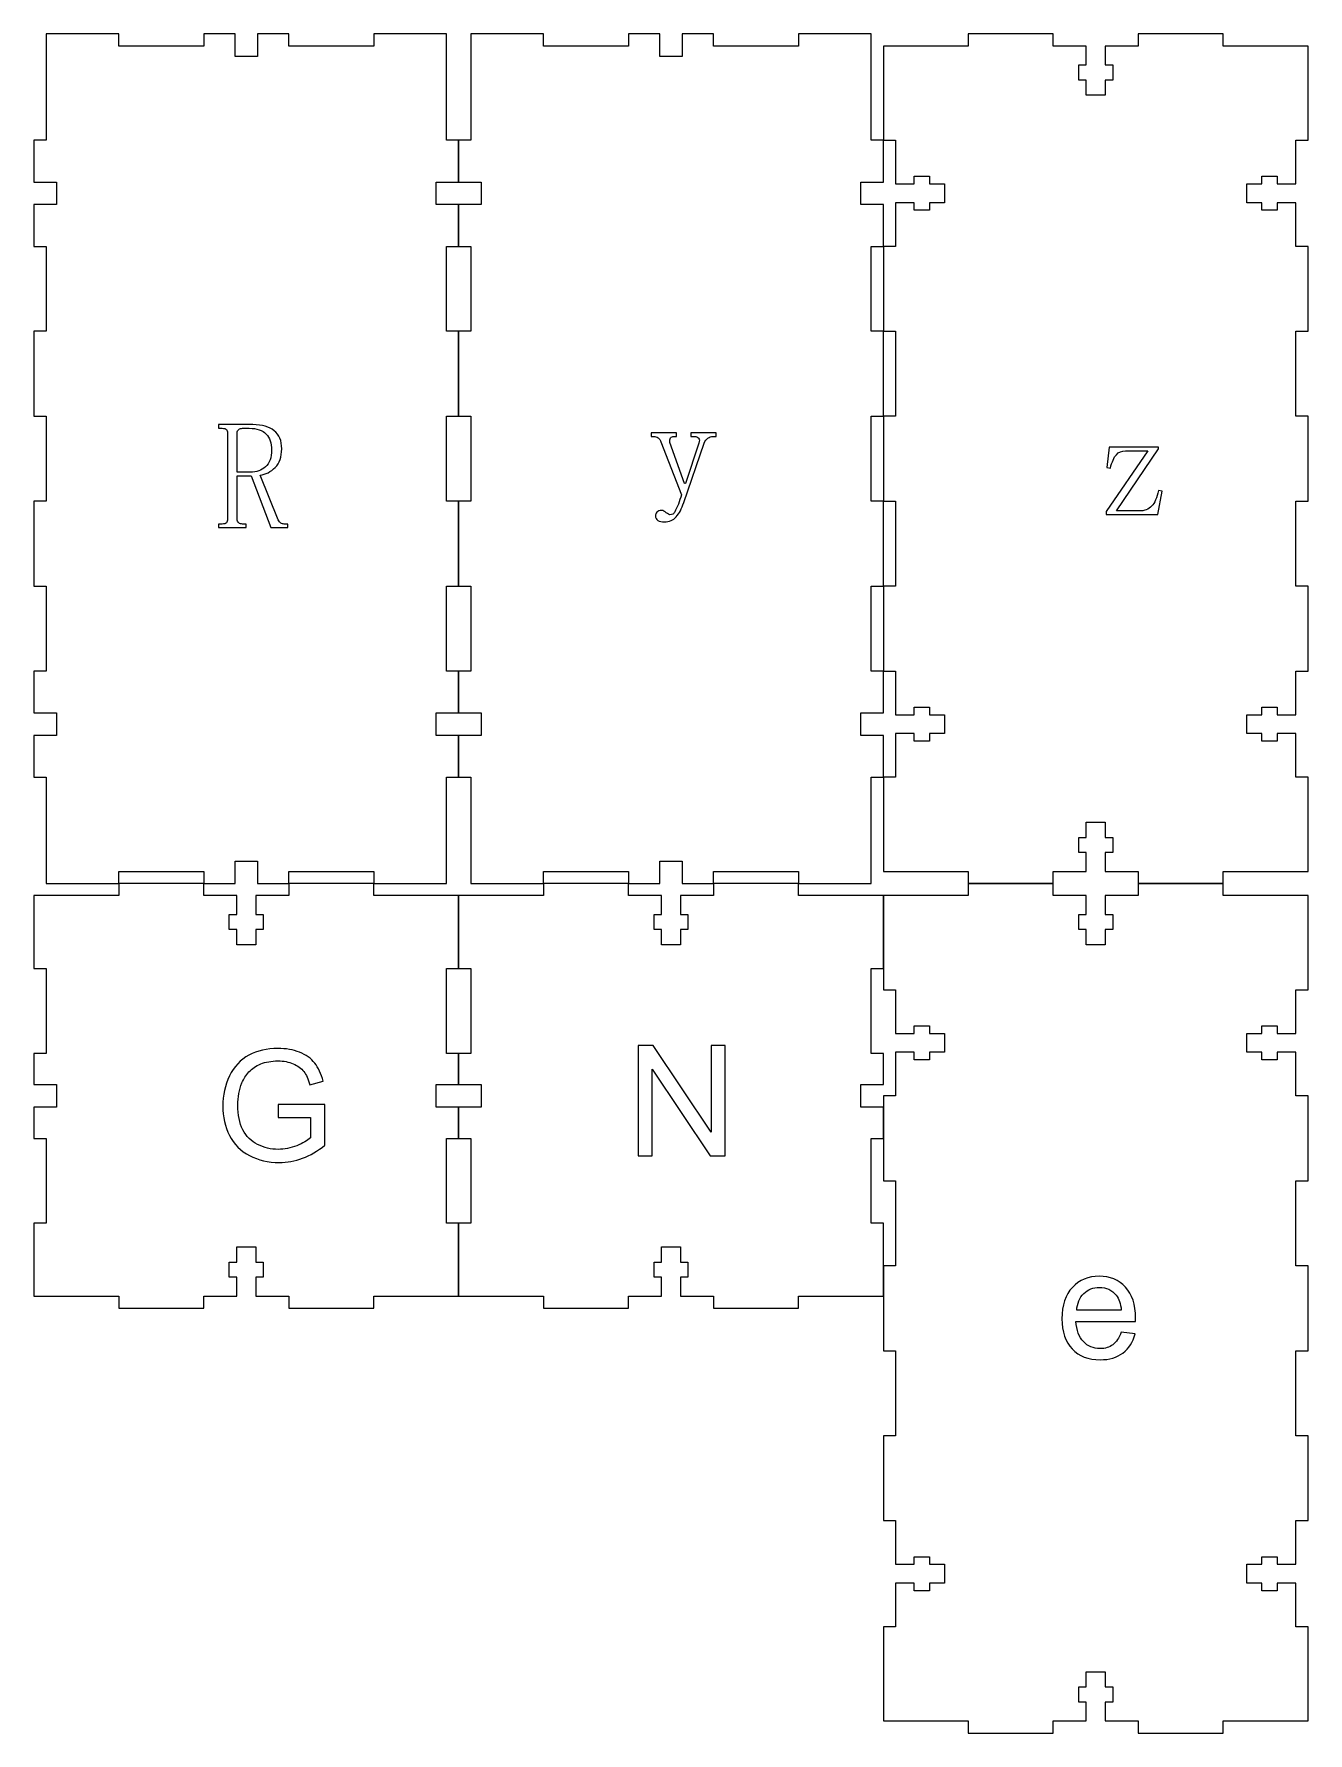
# Model space of a CAD drawing. Header units: centimetres. Extents: x -10.5 to 10.5, y -14 to 14.
import ezdxf

# ---------------------------------------------------------------- set-up
doc = ezdxf.new("R2010")
doc.units = ezdxf.units.CM
doc.header["$MEASUREMENT"] = 0
doc.layers.add('layer 1', color=7, linetype='Continuous')

msp = doc.modelspace()

# ---------------------------------------------------------------- linework, layer by layer
at = {"layer": 'layer 1', "lineweight": 25}
for points, knots in [([(-10.3, 14), (-10.3, 14), (-9.1, 14), (-9.1, 14), (-9.1, 14), (-9.1, 14), (-9.1, 13.8), (-9.1, 13.8), (-9.1, 13.8), (-9.1, 13.8), (-7.7, 13.8), (-7.7, 13.8), (-7.7, 13.8), (-7.7, 13.8), (-7.7, 14), (-7.7, 14), (-7.7, 14), (-7.7, 14), (-7.185, 14), (-7.185, 14), (-7.185, 14), (-7.185, 14), (-7.185, 13.63), (-7.185, 13.63), (-7.185, 13.63), (-7.185, 13.63), (-6.815, 13.63), (-6.815, 13.63), (-6.815, 13.63), (-6.815, 13.63), (-6.815, 14), (-6.815, 14), (-6.815, 14), (-6.815, 14), (-6.3, 14), (-6.3, 14), (-6.3, 14), (-6.3, 14), (-6.3, 13.8), (-6.3, 13.8), (-6.3, 13.8), (-6.3, 13.8), (-4.9, 13.8), (-4.9, 13.8), (-4.9, 13.8), (-4.9, 13.8), (-4.9, 14), (-4.9, 14), (-4.9, 14), (-4.9, 14), (-3.7, 14), (-3.7, 14), (-3.7, 14), (-3.7, 14), (-3.7, 12.25), (-3.7, 12.25), (-3.7, 12.25), (-3.7, 12.25), (-3.5, 12.25), (-3.5, 12.25), (-3.5, 12.25), (-3.5, 12.25), (-3.5, 11.56), (-3.5, 11.56), (-3.5, 11.56), (-3.5, 11.56), (-3.87, 11.56), (-3.87, 11.56), (-3.87, 11.56), (-3.87, 11.56), (-3.87, 11.19), (-3.87, 11.19), (-3.87, 11.19), (-3.87, 11.19), (-3.5, 11.19), (-3.5, 11.19), (-3.5, 11.19), (-3.5, 11.19), (-3.5, 10.5), (-3.5, 10.5), (-3.5, 10.5), (-3.5, 10.5), (-3.7, 10.5), (-3.7, 10.5), (-3.7, 10.5), (-3.7, 10.5), (-3.7, 9.1), (-3.7, 9.1), (-3.7, 9.1), (-3.7, 9.1), (-3.5, 9.1), (-3.5, 9.1), (-3.5, 9.1), (-3.5, 9.1), (-3.5, 7.7), (-3.5, 7.7), (-3.5, 7.7), (-3.5, 7.7), (-3.7, 7.7), (-3.7, 7.7), (-3.7, 7.7), (-3.7, 7.7), (-3.7, 6.3), (-3.7, 6.3), (-3.7, 6.3), (-3.7, 6.3), (-3.5, 6.3), (-3.5, 6.3), (-3.5, 6.3), (-3.5, 6.3), (-3.5, 4.9), (-3.5, 4.9), (-3.5, 4.9), (-3.5, 4.9), (-3.7, 4.9), (-3.7, 4.9), (-3.7, 4.9), (-3.7, 4.9), (-3.7, 3.5), (-3.7, 3.5), (-3.7, 3.5), (-3.7, 3.5), (-3.5, 3.5), (-3.5, 3.5), (-3.5, 3.5), (-3.5, 3.5), (-3.5, 2.81), (-3.5, 2.81), (-3.5, 2.81), (-3.5, 2.81), (-3.87, 2.81), (-3.87, 2.81), (-3.87, 2.81), (-3.87, 2.81), (-3.87, 2.44), (-3.87, 2.44), (-3.87, 2.44), (-3.87, 2.44), (-3.5, 2.44), (-3.5, 2.44), (-3.5, 2.44), (-3.5, 2.44), (-3.5, 1.75), (-3.5, 1.75), (-3.5, 1.75), (-3.5, 1.75), (-3.7, 1.75), (-3.7, 1.75), (-3.7, 1.75), (-3.7, 1.75), (-3.7, 0), (-3.7, 0), (-3.7, 0), (-3.7, 0), (-4.9, 0), (-4.9, 0), (-4.9, 0), (-4.9, 0), (-4.9, 0.2), (-4.9, 0.2), (-4.9, 0.2), (-4.9, 0.2), (-6.3, 0.2), (-6.3, 0.2), (-6.3, 0.2), (-6.3, 0.2), (-6.3, 0), (-6.3, 0), (-6.3, 0), (-6.3, 0), (-6.815, 0), (-6.815, 0), (-6.815, 0), (-6.815, 0), (-6.815, 0.37), (-6.815, 0.37), (-6.815, 0.37), (-6.815, 0.37), (-7.185, 0.37), (-7.185, 0.37), (-7.185, 0.37), (-7.185, 0.37), (-7.185, 0), (-7.185, 0), (-7.185, 0), (-7.185, 0), (-7.7, 0), (-7.7, 0), (-7.7, 0), (-7.7, 0), (-7.7, 0.2), (-7.7, 0.2), (-7.7, 0.2), (-7.7, 0.2), (-9.1, 0.2), (-9.1, 0.2), (-9.1, 0.2), (-9.1, 0.2), (-9.1, 0), (-9.1, 0), (-9.1, 0), (-9.1, 0), (-10.3, 0), (-10.3, 0), (-10.3, 0), (-10.3, 0), (-10.3, 1.75), (-10.3, 1.75), (-10.3, 1.75), (-10.3, 1.75), (-10.5, 1.75), (-10.5, 1.75), (-10.5, 1.75), (-10.5, 1.75), (-10.5, 2.44), (-10.5, 2.44), (-10.5, 2.44), (-10.5, 2.44), (-10.13, 2.44), (-10.13, 2.44), (-10.13, 2.44), (-10.13, 2.44), (-10.13, 2.81), (-10.13, 2.81), (-10.13, 2.81), (-10.13, 2.81), (-10.5, 2.81), (-10.5, 2.81), (-10.5, 2.81), (-10.5, 2.81), (-10.5, 3.5), (-10.5, 3.5), (-10.5, 3.5), (-10.5, 3.5), (-10.3, 3.5), (-10.3, 3.5), (-10.3, 3.5), (-10.3, 3.5), (-10.3, 4.9), (-10.3, 4.9), (-10.3, 4.9), (-10.3, 4.9), (-10.5, 4.9), (-10.5, 4.9), (-10.5, 4.9), (-10.5, 4.9), (-10.5, 6.3), (-10.5, 6.3), (-10.5, 6.3), (-10.5, 6.3), (-10.3, 6.3), (-10.3, 6.3), (-10.3, 6.3), (-10.3, 6.3), (-10.3, 7.7), (-10.3, 7.7), (-10.3, 7.7), (-10.3, 7.7), (-10.5, 7.7), (-10.5, 7.7), (-10.5, 7.7), (-10.5, 7.7), (-10.5, 9.1), (-10.5, 9.1), (-10.5, 9.1), (-10.5, 9.1), (-10.3, 9.1), (-10.3, 9.1), (-10.3, 9.1), (-10.3, 9.1), (-10.3, 10.5), (-10.3, 10.5), (-10.3, 10.5), (-10.3, 10.5), (-10.5, 10.5), (-10.5, 10.5), (-10.5, 10.5), (-10.5, 10.5), (-10.5, 11.19), (-10.5, 11.19), (-10.5, 11.19), (-10.5, 11.19), (-10.13, 11.19), (-10.13, 11.19), (-10.13, 11.19), (-10.13, 11.19), (-10.13, 11.56), (-10.13, 11.56), (-10.13, 11.56), (-10.13, 11.56), (-10.5, 11.56), (-10.5, 11.56), (-10.5, 11.56), (-10.5, 11.56), (-10.5, 12.25), (-10.5, 12.25), (-10.5, 12.25), (-10.5, 12.25), (-10.3, 12.25), (-10.3, 12.25), (-10.3, 12.25), (-10.3, 12.25), (-10.3, 14), (-10.3, 14)], [0, 0, 0, 0, 0.01315789, 0.01315789, 0.01315789, 0.01315789, 0.02631579, 0.02631579, 0.02631579, 0.02631579, 0.03947368, 0.03947368, 0.03947368, 0.03947368, 0.05263158, 0.05263158, 0.05263158, 0.05263158, 0.06578947, 0.06578947, 0.06578947, 0.06578947, 0.07894737, 0.07894737, 0.07894737, 0.07894737, 0.09210526, 0.09210526, 0.09210526, 0.09210526, 0.10526316, 0.10526316, 0.10526316, 0.10526316, 0.11842105, 0.11842105, 0.11842105, 0.11842105, 0.13157895, 0.13157895, 0.13157895, 0.13157895, 0.14473684, 0.14473684, 0.14473684, 0.14473684, 0.15789474, 0.15789474, 0.15789474, 0.15789474, 0.17105263, 0.17105263, 0.17105263, 0.17105263, 0.18421053, 0.18421053, 0.18421053, 0.18421053, 0.19736842, 0.19736842, 0.19736842, 0.19736842, 0.21052632, 0.21052632, 0.21052632, 0.21052632, 0.22368421, 0.22368421, 0.22368421, 0.22368421, 0.23684211, 0.23684211, 0.23684211, 0.23684211, 0.25, 0.25, 0.25, 0.25, 0.26315789, 0.26315789, 0.26315789, 0.26315789, 0.27631579, 0.27631579, 0.27631579, 0.27631579, 0.28947368, 0.28947368, 0.28947368, 0.28947368, 0.30263158, 0.30263158, 0.30263158, 0.30263158, 0.31578947, 0.31578947, 0.31578947, 0.31578947, 0.32894737, 0.32894737, 0.32894737, 0.32894737, 0.34210526, 0.34210526, 0.34210526, 0.34210526, 0.35526316, 0.35526316, 0.35526316, 0.35526316, 0.36842105, 0.36842105, 0.36842105, 0.36842105, 0.38157895, 0.38157895, 0.38157895, 0.38157895, 0.39473684, 0.39473684, 0.39473684, 0.39473684, 0.40789474, 0.40789474, 0.40789474, 0.40789474, 0.42105263, 0.42105263, 0.42105263, 0.42105263, 0.43421053, 0.43421053, 0.43421053, 0.43421053, 0.44736842, 0.44736842, 0.44736842, 0.44736842, 0.46052632, 0.46052632, 0.46052632, 0.46052632, 0.47368421, 0.47368421, 0.47368421, 0.47368421, 0.48684211, 0.48684211, 0.48684211, 0.48684211, 0.5, 0.5, 0.5, 0.5, 0.51315789, 0.51315789, 0.51315789, 0.51315789, 0.52631579, 0.52631579, 0.52631579, 0.52631579, 0.53947368, 0.53947368, 0.53947368, 0.53947368, 0.55263158, 0.55263158, 0.55263158, 0.55263158, 0.56578947, 0.56578947, 0.56578947, 0.56578947, 0.57894737, 0.57894737, 0.57894737, 0.57894737, 0.59210526, 0.59210526, 0.59210526, 0.59210526, 0.60526316, 0.60526316, 0.60526316, 0.60526316, 0.61842105, 0.61842105, 0.61842105, 0.61842105, 0.63157895, 0.63157895, 0.63157895, 0.63157895, 0.64473684, 0.64473684, 0.64473684, 0.64473684, 0.65789474, 0.65789474, 0.65789474, 0.65789474, 0.67105263, 0.67105263, 0.67105263, 0.67105263, 0.68421053, 0.68421053, 0.68421053, 0.68421053, 0.69736842, 0.69736842, 0.69736842, 0.69736842, 0.71052632, 0.71052632, 0.71052632, 0.71052632, 0.72368421, 0.72368421, 0.72368421, 0.72368421, 0.73684211, 0.73684211, 0.73684211, 0.73684211, 0.75, 0.75, 0.75, 0.75, 0.76315789, 0.76315789, 0.76315789, 0.76315789, 0.77631579, 0.77631579, 0.77631579, 0.77631579, 0.78947368, 0.78947368, 0.78947368, 0.78947368, 0.80263158, 0.80263158, 0.80263158, 0.80263158, 0.81578947, 0.81578947, 0.81578947, 0.81578947, 0.82894737, 0.82894737, 0.82894737, 0.82894737, 0.84210526, 0.84210526, 0.84210526, 0.84210526, 0.85526316, 0.85526316, 0.85526316, 0.85526316, 0.86842105, 0.86842105, 0.86842105, 0.86842105, 0.88157895, 0.88157895, 0.88157895, 0.88157895, 0.89473684, 0.89473684, 0.89473684, 0.89473684, 0.90789474, 0.90789474, 0.90789474, 0.90789474, 0.92105263, 0.92105263, 0.92105263, 0.92105263, 0.93421053, 0.93421053, 0.93421053, 0.93421053, 0.94736842, 0.94736842, 0.94736842, 0.94736842, 0.96052632, 0.96052632, 0.96052632, 0.96052632, 0.97368421, 0.97368421, 0.97368421, 0.97368421, 0.98684211, 0.98684211, 0.98684211, 0.98684211, 1, 1, 1, 1]), ([(-3.3, 14), (-3.3, 14), (-2.1, 14), (-2.1, 14), (-2.1, 14), (-2.1, 14), (-2.1, 13.8), (-2.1, 13.8), (-2.1, 13.8), (-2.1, 13.8), (-0.7, 13.8), (-0.7, 13.8), (-0.7, 13.8), (-0.7, 13.8), (-0.7, 14), (-0.7, 14), (-0.7, 14), (-0.7, 14), (-0.185, 14), (-0.185, 14), (-0.185, 14), (-0.185, 14), (-0.185, 13.63), (-0.185, 13.63), (-0.185, 13.63), (-0.185, 13.63), (0.185, 13.63), (0.185, 13.63), (0.185, 13.63), (0.185, 13.63), (0.185, 14), (0.185, 14), (0.185, 14), (0.185, 14), (0.7, 14), (0.7, 14), (0.7, 14), (0.7, 14), (0.7, 13.8), (0.7, 13.8), (0.7, 13.8), (0.7, 13.8), (2.1, 13.8), (2.1, 13.8), (2.1, 13.8), (2.1, 13.8), (2.1, 14), (2.1, 14), (2.1, 14), (2.1, 14), (3.3, 14), (3.3, 14), (3.3, 14), (3.3, 14), (3.3, 12.25), (3.3, 12.25), (3.3, 12.25), (3.3, 12.25), (3.5, 12.25), (3.5, 12.25), (3.5, 12.25), (3.5, 12.25), (3.5, 11.56), (3.5, 11.56), (3.5, 11.56), (3.5, 11.56), (3.13, 11.56), (3.13, 11.56), (3.13, 11.56), (3.13, 11.56), (3.13, 11.19), (3.13, 11.19), (3.13, 11.19), (3.13, 11.19), (3.5, 11.19), (3.5, 11.19), (3.5, 11.19), (3.5, 11.19), (3.5, 10.5), (3.5, 10.5), (3.5, 10.5), (3.5, 10.5), (3.3, 10.5), (3.3, 10.5), (3.3, 10.5), (3.3, 10.5), (3.3, 9.1), (3.3, 9.1), (3.3, 9.1), (3.3, 9.1), (3.5, 9.1), (3.5, 9.1), (3.5, 9.1), (3.5, 9.1), (3.5, 7.7), (3.5, 7.7), (3.5, 7.7), (3.5, 7.7), (3.3, 7.7), (3.3, 7.7), (3.3, 7.7), (3.3, 7.7), (3.3, 6.3), (3.3, 6.3), (3.3, 6.3), (3.3, 6.3), (3.5, 6.3), (3.5, 6.3), (3.5, 6.3), (3.5, 6.3), (3.5, 4.9), (3.5, 4.9), (3.5, 4.9), (3.5, 4.9), (3.3, 4.9), (3.3, 4.9), (3.3, 4.9), (3.3, 4.9), (3.3, 3.5), (3.3, 3.5), (3.3, 3.5), (3.3, 3.5), (3.5, 3.5), (3.5, 3.5), (3.5, 3.5), (3.5, 3.5), (3.5, 2.81), (3.5, 2.81), (3.5, 2.81), (3.5, 2.81), (3.13, 2.81), (3.13, 2.81), (3.13, 2.81), (3.13, 2.81), (3.13, 2.44), (3.13, 2.44), (3.13, 2.44), (3.13, 2.44), (3.5, 2.44), (3.5, 2.44), (3.5, 2.44), (3.5, 2.44), (3.5, 1.75), (3.5, 1.75), (3.5, 1.75), (3.5, 1.75), (3.3, 1.75), (3.3, 1.75), (3.3, 1.75), (3.3, 1.75), (3.3, 0), (3.3, 0), (3.3, 0), (3.3, 0), (2.1, 0), (2.1, 0), (2.1, 0), (2.1, 0), (2.1, 0.2), (2.1, 0.2), (2.1, 0.2), (2.1, 0.2), (0.7, 0.2), (0.7, 0.2), (0.7, 0.2), (0.7, 0.2), (0.7, 0), (0.7, 0), (0.7, 0), (0.7, 0), (0.185, 0), (0.185, 0), (0.185, 0), (0.185, 0), (0.185, 0.37), (0.185, 0.37), (0.185, 0.37), (0.185, 0.37), (-0.185, 0.37), (-0.185, 0.37), (-0.185, 0.37), (-0.185, 0.37), (-0.185, 0), (-0.185, 0), (-0.185, 0), (-0.185, 0), (-0.7, 0), (-0.7, 0), (-0.7, 0), (-0.7, 0), (-0.7, 0.2), (-0.7, 0.2), (-0.7, 0.2), (-0.7, 0.2), (-2.1, 0.2), (-2.1, 0.2), (-2.1, 0.2), (-2.1, 0.2), (-2.1, 0), (-2.1, 0), (-2.1, 0), (-2.1, 0), (-3.3, 0), (-3.3, 0), (-3.3, 0), (-3.3, 0), (-3.3, 1.75), (-3.3, 1.75), (-3.3, 1.75), (-3.3, 1.75), (-3.5, 1.75), (-3.5, 1.75), (-3.5, 1.75), (-3.5, 1.75), (-3.5, 2.44), (-3.5, 2.44), (-3.5, 2.44), (-3.5, 2.44), (-3.13, 2.44), (-3.13, 2.44), (-3.13, 2.44), (-3.13, 2.44), (-3.13, 2.81), (-3.13, 2.81), (-3.13, 2.81), (-3.13, 2.81), (-3.5, 2.81), (-3.5, 2.81), (-3.5, 2.81), (-3.5, 2.81), (-3.5, 3.5), (-3.5, 3.5), (-3.5, 3.5), (-3.5, 3.5), (-3.3, 3.5), (-3.3, 3.5), (-3.3, 3.5), (-3.3, 3.5), (-3.3, 4.9), (-3.3, 4.9), (-3.3, 4.9), (-3.3, 4.9), (-3.5, 4.9), (-3.5, 4.9), (-3.5, 4.9), (-3.5, 4.9), (-3.5, 6.3), (-3.5, 6.3), (-3.5, 6.3), (-3.5, 6.3), (-3.3, 6.3), (-3.3, 6.3), (-3.3, 6.3), (-3.3, 6.3), (-3.3, 7.7), (-3.3, 7.7), (-3.3, 7.7), (-3.3, 7.7), (-3.5, 7.7), (-3.5, 7.7), (-3.5, 7.7), (-3.5, 7.7), (-3.5, 9.1), (-3.5, 9.1), (-3.5, 9.1), (-3.5, 9.1), (-3.3, 9.1), (-3.3, 9.1), (-3.3, 9.1), (-3.3, 9.1), (-3.3, 10.5), (-3.3, 10.5), (-3.3, 10.5), (-3.3, 10.5), (-3.5, 10.5), (-3.5, 10.5), (-3.5, 10.5), (-3.5, 10.5), (-3.5, 11.19), (-3.5, 11.19), (-3.5, 11.19), (-3.5, 11.19), (-3.13, 11.19), (-3.13, 11.19), (-3.13, 11.19), (-3.13, 11.19), (-3.13, 11.56), (-3.13, 11.56), (-3.13, 11.56), (-3.13, 11.56), (-3.5, 11.56), (-3.5, 11.56), (-3.5, 11.56), (-3.5, 11.56), (-3.5, 12.25), (-3.5, 12.25), (-3.5, 12.25), (-3.5, 12.25), (-3.3, 12.25), (-3.3, 12.25), (-3.3, 12.25), (-3.3, 12.25), (-3.3, 14), (-3.3, 14)], [0, 0, 0, 0, 0.01315789, 0.01315789, 0.01315789, 0.01315789, 0.02631579, 0.02631579, 0.02631579, 0.02631579, 0.03947368, 0.03947368, 0.03947368, 0.03947368, 0.05263158, 0.05263158, 0.05263158, 0.05263158, 0.06578947, 0.06578947, 0.06578947, 0.06578947, 0.07894737, 0.07894737, 0.07894737, 0.07894737, 0.09210526, 0.09210526, 0.09210526, 0.09210526, 0.10526316, 0.10526316, 0.10526316, 0.10526316, 0.11842105, 0.11842105, 0.11842105, 0.11842105, 0.13157895, 0.13157895, 0.13157895, 0.13157895, 0.14473684, 0.14473684, 0.14473684, 0.14473684, 0.15789474, 0.15789474, 0.15789474, 0.15789474, 0.17105263, 0.17105263, 0.17105263, 0.17105263, 0.18421053, 0.18421053, 0.18421053, 0.18421053, 0.19736842, 0.19736842, 0.19736842, 0.19736842, 0.21052632, 0.21052632, 0.21052632, 0.21052632, 0.22368421, 0.22368421, 0.22368421, 0.22368421, 0.23684211, 0.23684211, 0.23684211, 0.23684211, 0.25, 0.25, 0.25, 0.25, 0.26315789, 0.26315789, 0.26315789, 0.26315789, 0.27631579, 0.27631579, 0.27631579, 0.27631579, 0.28947368, 0.28947368, 0.28947368, 0.28947368, 0.30263158, 0.30263158, 0.30263158, 0.30263158, 0.31578947, 0.31578947, 0.31578947, 0.31578947, 0.32894737, 0.32894737, 0.32894737, 0.32894737, 0.34210526, 0.34210526, 0.34210526, 0.34210526, 0.35526316, 0.35526316, 0.35526316, 0.35526316, 0.36842105, 0.36842105, 0.36842105, 0.36842105, 0.38157895, 0.38157895, 0.38157895, 0.38157895, 0.39473684, 0.39473684, 0.39473684, 0.39473684, 0.40789474, 0.40789474, 0.40789474, 0.40789474, 0.42105263, 0.42105263, 0.42105263, 0.42105263, 0.43421053, 0.43421053, 0.43421053, 0.43421053, 0.44736842, 0.44736842, 0.44736842, 0.44736842, 0.46052632, 0.46052632, 0.46052632, 0.46052632, 0.47368421, 0.47368421, 0.47368421, 0.47368421, 0.48684211, 0.48684211, 0.48684211, 0.48684211, 0.5, 0.5, 0.5, 0.5, 0.51315789, 0.51315789, 0.51315789, 0.51315789, 0.52631579, 0.52631579, 0.52631579, 0.52631579, 0.53947368, 0.53947368, 0.53947368, 0.53947368, 0.55263158, 0.55263158, 0.55263158, 0.55263158, 0.56578947, 0.56578947, 0.56578947, 0.56578947, 0.57894737, 0.57894737, 0.57894737, 0.57894737, 0.59210526, 0.59210526, 0.59210526, 0.59210526, 0.60526316, 0.60526316, 0.60526316, 0.60526316, 0.61842105, 0.61842105, 0.61842105, 0.61842105, 0.63157895, 0.63157895, 0.63157895, 0.63157895, 0.64473684, 0.64473684, 0.64473684, 0.64473684, 0.65789474, 0.65789474, 0.65789474, 0.65789474, 0.67105263, 0.67105263, 0.67105263, 0.67105263, 0.68421053, 0.68421053, 0.68421053, 0.68421053, 0.69736842, 0.69736842, 0.69736842, 0.69736842, 0.71052632, 0.71052632, 0.71052632, 0.71052632, 0.72368421, 0.72368421, 0.72368421, 0.72368421, 0.73684211, 0.73684211, 0.73684211, 0.73684211, 0.75, 0.75, 0.75, 0.75, 0.76315789, 0.76315789, 0.76315789, 0.76315789, 0.77631579, 0.77631579, 0.77631579, 0.77631579, 0.78947368, 0.78947368, 0.78947368, 0.78947368, 0.80263158, 0.80263158, 0.80263158, 0.80263158, 0.81578947, 0.81578947, 0.81578947, 0.81578947, 0.82894737, 0.82894737, 0.82894737, 0.82894737, 0.84210526, 0.84210526, 0.84210526, 0.84210526, 0.85526316, 0.85526316, 0.85526316, 0.85526316, 0.86842105, 0.86842105, 0.86842105, 0.86842105, 0.88157895, 0.88157895, 0.88157895, 0.88157895, 0.89473684, 0.89473684, 0.89473684, 0.89473684, 0.90789474, 0.90789474, 0.90789474, 0.90789474, 0.92105263, 0.92105263, 0.92105263, 0.92105263, 0.93421053, 0.93421053, 0.93421053, 0.93421053, 0.94736842, 0.94736842, 0.94736842, 0.94736842, 0.96052632, 0.96052632, 0.96052632, 0.96052632, 0.97368421, 0.97368421, 0.97368421, 0.97368421, 0.98684211, 0.98684211, 0.98684211, 0.98684211, 1, 1, 1, 1]), ([(3.5, 13.8), (3.5, 13.8), (4.9, 13.8), (4.9, 13.8), (4.9, 13.8), (4.9, 13.8), (4.9, 14), (4.9, 14), (4.9, 14), (4.9, 14), (6.3, 14), (6.3, 14), (6.3, 14), (6.3, 14), (6.3, 13.8), (6.3, 13.8), (6.3, 13.8), (6.3, 13.8), (6.845, 13.8), (6.845, 13.8), (6.845, 13.8), (6.845, 13.8), (6.845, 13.49), (6.845, 13.49), (6.845, 13.49), (6.845, 13.49), (6.72, 13.49), (6.72, 13.49), (6.72, 13.49), (6.72, 13.49), (6.72, 13.24), (6.72, 13.24), (6.72, 13.24), (6.72, 13.24), (6.845, 13.24), (6.845, 13.24), (6.845, 13.24), (6.845, 13.24), (6.845, 12.99), (6.845, 12.99), (6.845, 12.99), (6.845, 12.99), (7.155, 12.99), (7.155, 12.99), (7.155, 12.99), (7.155, 12.99), (7.155, 13.24), (7.155, 13.24), (7.155, 13.24), (7.155, 13.24), (7.28, 13.24), (7.28, 13.24), (7.28, 13.24), (7.28, 13.24), (7.28, 13.49), (7.28, 13.49), (7.28, 13.49), (7.28, 13.49), (7.155, 13.49), (7.155, 13.49), (7.155, 13.49), (7.155, 13.49), (7.155, 13.8), (7.155, 13.8), (7.155, 13.8), (7.155, 13.8), (7.7, 13.8), (7.7, 13.8), (7.7, 13.8), (7.7, 13.8), (7.7, 14), (7.7, 14), (7.7, 14), (7.7, 14), (9.1, 14), (9.1, 14), (9.1, 14), (9.1, 14), (9.1, 13.8), (9.1, 13.8), (9.1, 13.8), (9.1, 13.8), (10.5, 13.8), (10.5, 13.8), (10.5, 13.8), (10.5, 13.8), (10.5, 12.25), (10.5, 12.25), (10.5, 12.25), (10.5, 12.25), (10.3, 12.25), (10.3, 12.25), (10.3, 12.25), (10.3, 12.25), (10.3, 11.53), (10.3, 11.53), (10.3, 11.53), (10.3, 11.53), (9.99, 11.53), (9.99, 11.53), (9.99, 11.53), (9.99, 11.53), (9.99, 11.655), (9.99, 11.655), (9.99, 11.655), (9.99, 11.655), (9.74, 11.655), (9.74, 11.655), (9.74, 11.655), (9.74, 11.655), (9.74, 11.53), (9.74, 11.53), (9.74, 11.53), (9.74, 11.53), (9.49, 11.53), (9.49, 11.53), (9.49, 11.53), (9.49, 11.53), (9.49, 11.22), (9.49, 11.22), (9.49, 11.22), (9.49, 11.22), (9.74, 11.22), (9.74, 11.22), (9.74, 11.22), (9.74, 11.22), (9.74, 11.095), (9.74, 11.095), (9.74, 11.095), (9.74, 11.095), (9.99, 11.095), (9.99, 11.095), (9.99, 11.095), (9.99, 11.095), (9.99, 11.22), (9.99, 11.22), (9.99, 11.22), (9.99, 11.22), (10.3, 11.22), (10.3, 11.22), (10.3, 11.22), (10.3, 11.22), (10.3, 10.5), (10.3, 10.5), (10.3, 10.5), (10.3, 10.5), (10.5, 10.5), (10.5, 10.5), (10.5, 10.5), (10.5, 10.5), (10.5, 9.1), (10.5, 9.1), (10.5, 9.1), (10.5, 9.1), (10.3, 9.1), (10.3, 9.1), (10.3, 9.1), (10.3, 9.1), (10.3, 7.7), (10.3, 7.7), (10.3, 7.7), (10.3, 7.7), (10.5, 7.7), (10.5, 7.7), (10.5, 7.7), (10.5, 7.7), (10.5, 6.3), (10.5, 6.3), (10.5, 6.3), (10.5, 6.3), (10.3, 6.3), (10.3, 6.3), (10.3, 6.3), (10.3, 6.3), (10.3, 4.9), (10.3, 4.9), (10.3, 4.9), (10.3, 4.9), (10.5, 4.9), (10.5, 4.9), (10.5, 4.9), (10.5, 4.9), (10.5, 3.5), (10.5, 3.5), (10.5, 3.5), (10.5, 3.5), (10.3, 3.5), (10.3, 3.5), (10.3, 3.5), (10.3, 3.5), (10.3, 2.78), (10.3, 2.78), (10.3, 2.78), (10.3, 2.78), (9.99, 2.78), (9.99, 2.78), (9.99, 2.78), (9.99, 2.78), (9.99, 2.905), (9.99, 2.905), (9.99, 2.905), (9.99, 2.905), (9.74, 2.905), (9.74, 2.905), (9.74, 2.905), (9.74, 2.905), (9.74, 2.78), (9.74, 2.78), (9.74, 2.78), (9.74, 2.78), (9.49, 2.78), (9.49, 2.78), (9.49, 2.78), (9.49, 2.78), (9.49, 2.47), (9.49, 2.47), (9.49, 2.47), (9.49, 2.47), (9.74, 2.47), (9.74, 2.47), (9.74, 2.47), (9.74, 2.47), (9.74, 2.345), (9.74, 2.345), (9.74, 2.345), (9.74, 2.345), (9.99, 2.345), (9.99, 2.345), (9.99, 2.345), (9.99, 2.345), (9.99, 2.47), (9.99, 2.47), (9.99, 2.47), (9.99, 2.47), (10.3, 2.47), (10.3, 2.47), (10.3, 2.47), (10.3, 2.47), (10.3, 1.75), (10.3, 1.75), (10.3, 1.75), (10.3, 1.75), (10.5, 1.75), (10.5, 1.75), (10.5, 1.75), (10.5, 1.75), (10.5, 0.2), (10.5, 0.2), (10.5, 0.2), (10.5, 0.2), (9.1, 0.2), (9.1, 0.2), (9.1, 0.2), (9.1, 0.2), (9.1, 0), (9.1, 0), (9.1, 0), (9.1, 0), (7.7, 0), (7.7, 0), (7.7, 0), (7.7, 0), (7.7, 0.2), (7.7, 0.2), (7.7, 0.2), (7.7, 0.2), (7.155, 0.2), (7.155, 0.2), (7.155, 0.2), (7.155, 0.2), (7.155, 0.51), (7.155, 0.51), (7.155, 0.51), (7.155, 0.51), (7.28, 0.51), (7.28, 0.51), (7.28, 0.51), (7.28, 0.51), (7.28, 0.76), (7.28, 0.76), (7.28, 0.76), (7.28, 0.76), (7.155, 0.76), (7.155, 0.76), (7.155, 0.76), (7.155, 0.76), (7.155, 1.01), (7.155, 1.01), (7.155, 1.01), (7.155, 1.01), (6.845, 1.01), (6.845, 1.01), (6.845, 1.01), (6.845, 1.01), (6.845, 0.76), (6.845, 0.76), (6.845, 0.76), (6.845, 0.76), (6.72, 0.76), (6.72, 0.76), (6.72, 0.76), (6.72, 0.76), (6.72, 0.51), (6.72, 0.51), (6.72, 0.51), (6.72, 0.51), (6.845, 0.51), (6.845, 0.51), (6.845, 0.51), (6.845, 0.51), (6.845, 0.2), (6.845, 0.2), (6.845, 0.2), (6.845, 0.2), (6.3, 0.2), (6.3, 0.2), (6.3, 0.2), (6.3, 0.2), (6.3, 0), (6.3, 0), (6.3, 0), (6.3, 0), (4.9, 0), (4.9, 0), (4.9, 0), (4.9, 0), (4.9, 0.2), (4.9, 0.2), (4.9, 0.2), (4.9, 0.2), (3.5, 0.2), (3.5, 0.2), (3.5, 0.2), (3.5, 0.2), (3.5, 1.75), (3.5, 1.75), (3.5, 1.75), (3.5, 1.75), (3.7, 1.75), (3.7, 1.75), (3.7, 1.75), (3.7, 1.75), (3.7, 2.47), (3.7, 2.47), (3.7, 2.47), (3.7, 2.47), (4.01, 2.47), (4.01, 2.47), (4.01, 2.47), (4.01, 2.47), (4.01, 2.345), (4.01, 2.345), (4.01, 2.345), (4.01, 2.345), (4.26, 2.345), (4.26, 2.345), (4.26, 2.345), (4.26, 2.345), (4.26, 2.47), (4.26, 2.47), (4.26, 2.47), (4.26, 2.47), (4.51, 2.47), (4.51, 2.47), (4.51, 2.47), (4.51, 2.47), (4.51, 2.78), (4.51, 2.78), (4.51, 2.78), (4.51, 2.78), (4.26, 2.78), (4.26, 2.78), (4.26, 2.78), (4.26, 2.78), (4.26, 2.905), (4.26, 2.905), (4.26, 2.905), (4.26, 2.905), (4.01, 2.905), (4.01, 2.905), (4.01, 2.905), (4.01, 2.905), (4.01, 2.78), (4.01, 2.78), (4.01, 2.78), (4.01, 2.78), (3.7, 2.78), (3.7, 2.78), (3.7, 2.78), (3.7, 2.78), (3.7, 3.5), (3.7, 3.5), (3.7, 3.5), (3.7, 3.5), (3.5, 3.5), (3.5, 3.5), (3.5, 3.5), (3.5, 3.5), (3.5, 4.9), (3.5, 4.9), (3.5, 4.9), (3.5, 4.9), (3.7, 4.9), (3.7, 4.9), (3.7, 4.9), (3.7, 4.9), (3.7, 6.3), (3.7, 6.3), (3.7, 6.3), (3.7, 6.3), (3.5, 6.3), (3.5, 6.3), (3.5, 6.3), (3.5, 6.3), (3.5, 7.7), (3.5, 7.7), (3.5, 7.7), (3.5, 7.7), (3.7, 7.7), (3.7, 7.7), (3.7, 7.7), (3.7, 7.7), (3.7, 9.1), (3.7, 9.1), (3.7, 9.1), (3.7, 9.1), (3.5, 9.1), (3.5, 9.1), (3.5, 9.1), (3.5, 9.1), (3.5, 10.5), (3.5, 10.5), (3.5, 10.5), (3.5, 10.5), (3.7, 10.5), (3.7, 10.5), (3.7, 10.5), (3.7, 10.5), (3.7, 11.22), (3.7, 11.22), (3.7, 11.22), (3.7, 11.22), (4.01, 11.22), (4.01, 11.22), (4.01, 11.22), (4.01, 11.22), (4.01, 11.095), (4.01, 11.095), (4.01, 11.095), (4.01, 11.095), (4.26, 11.095), (4.26, 11.095), (4.26, 11.095), (4.26, 11.095), (4.26, 11.22), (4.26, 11.22), (4.26, 11.22), (4.26, 11.22), (4.51, 11.22), (4.51, 11.22), (4.51, 11.22), (4.51, 11.22), (4.51, 11.53), (4.51, 11.53), (4.51, 11.53), (4.51, 11.53), (4.26, 11.53), (4.26, 11.53), (4.26, 11.53), (4.26, 11.53), (4.26, 11.655), (4.26, 11.655), (4.26, 11.655), (4.26, 11.655), (4.01, 11.655), (4.01, 11.655), (4.01, 11.655), (4.01, 11.655), (4.01, 11.53), (4.01, 11.53), (4.01, 11.53), (4.01, 11.53), (3.7, 11.53), (3.7, 11.53), (3.7, 11.53), (3.7, 11.53), (3.7, 12.25), (3.7, 12.25), (3.7, 12.25), (3.7, 12.25), (3.5, 12.25), (3.5, 12.25), (3.5, 12.25), (3.5, 12.25), (3.5, 13.8), (3.5, 13.8)], [0, 0, 0, 0, 0.00806452, 0.00806452, 0.00806452, 0.00806452, 0.01612903, 0.01612903, 0.01612903, 0.01612903, 0.02419355, 0.02419355, 0.02419355, 0.02419355, 0.03225806, 0.03225806, 0.03225806, 0.03225806, 0.04032258, 0.04032258, 0.04032258, 0.04032258, 0.0483871, 0.0483871, 0.0483871, 0.0483871, 0.05645161, 0.05645161, 0.05645161, 0.05645161, 0.06451613, 0.06451613, 0.06451613, 0.06451613, 0.07258065, 0.07258065, 0.07258065, 0.07258065, 0.08064516, 0.08064516, 0.08064516, 0.08064516, 0.08870968, 0.08870968, 0.08870968, 0.08870968, 0.09677419, 0.09677419, 0.09677419, 0.09677419, 0.10483871, 0.10483871, 0.10483871, 0.10483871, 0.11290323, 0.11290323, 0.11290323, 0.11290323, 0.12096774, 0.12096774, 0.12096774, 0.12096774, 0.12903226, 0.12903226, 0.12903226, 0.12903226, 0.13709677, 0.13709677, 0.13709677, 0.13709677, 0.14516129, 0.14516129, 0.14516129, 0.14516129, 0.15322581, 0.15322581, 0.15322581, 0.15322581, 0.16129032, 0.16129032, 0.16129032, 0.16129032, 0.16935484, 0.16935484, 0.16935484, 0.16935484, 0.17741935, 0.17741935, 0.17741935, 0.17741935, 0.18548387, 0.18548387, 0.18548387, 0.18548387, 0.19354839, 0.19354839, 0.19354839, 0.19354839, 0.2016129, 0.2016129, 0.2016129, 0.2016129, 0.20967742, 0.20967742, 0.20967742, 0.20967742, 0.21774194, 0.21774194, 0.21774194, 0.21774194, 0.22580645, 0.22580645, 0.22580645, 0.22580645, 0.23387097, 0.23387097, 0.23387097, 0.23387097, 0.24193548, 0.24193548, 0.24193548, 0.24193548, 0.25, 0.25, 0.25, 0.25, 0.25806452, 0.25806452, 0.25806452, 0.25806452, 0.26612903, 0.26612903, 0.26612903, 0.26612903, 0.27419355, 0.27419355, 0.27419355, 0.27419355, 0.28225806, 0.28225806, 0.28225806, 0.28225806, 0.29032258, 0.29032258, 0.29032258, 0.29032258, 0.2983871, 0.2983871, 0.2983871, 0.2983871, 0.30645161, 0.30645161, 0.30645161, 0.30645161, 0.31451613, 0.31451613, 0.31451613, 0.31451613, 0.32258065, 0.32258065, 0.32258065, 0.32258065, 0.33064516, 0.33064516, 0.33064516, 0.33064516, 0.33870968, 0.33870968, 0.33870968, 0.33870968, 0.34677419, 0.34677419, 0.34677419, 0.34677419, 0.35483871, 0.35483871, 0.35483871, 0.35483871, 0.36290323, 0.36290323, 0.36290323, 0.36290323, 0.37096774, 0.37096774, 0.37096774, 0.37096774, 0.37903226, 0.37903226, 0.37903226, 0.37903226, 0.38709677, 0.38709677, 0.38709677, 0.38709677, 0.39516129, 0.39516129, 0.39516129, 0.39516129, 0.40322581, 0.40322581, 0.40322581, 0.40322581, 0.41129032, 0.41129032, 0.41129032, 0.41129032, 0.41935484, 0.41935484, 0.41935484, 0.41935484, 0.42741935, 0.42741935, 0.42741935, 0.42741935, 0.43548387, 0.43548387, 0.43548387, 0.43548387, 0.44354839, 0.44354839, 0.44354839, 0.44354839, 0.4516129, 0.4516129, 0.4516129, 0.4516129, 0.45967742, 0.45967742, 0.45967742, 0.45967742, 0.46774194, 0.46774194, 0.46774194, 0.46774194, 0.47580645, 0.47580645, 0.47580645, 0.47580645, 0.48387097, 0.48387097, 0.48387097, 0.48387097, 0.49193548, 0.49193548, 0.49193548, 0.49193548, 0.5, 0.5, 0.5, 0.5, 0.50806452, 0.50806452, 0.50806452, 0.50806452, 0.51612903, 0.51612903, 0.51612903, 0.51612903, 0.52419355, 0.52419355, 0.52419355, 0.52419355, 0.53225806, 0.53225806, 0.53225806, 0.53225806, 0.54032258, 0.54032258, 0.54032258, 0.54032258, 0.5483871, 0.5483871, 0.5483871, 0.5483871, 0.55645161, 0.55645161, 0.55645161, 0.55645161, 0.56451613, 0.56451613, 0.56451613, 0.56451613, 0.57258065, 0.57258065, 0.57258065, 0.57258065, 0.58064516, 0.58064516, 0.58064516, 0.58064516, 0.58870968, 0.58870968, 0.58870968, 0.58870968, 0.59677419, 0.59677419, 0.59677419, 0.59677419, 0.60483871, 0.60483871, 0.60483871, 0.60483871, 0.61290323, 0.61290323, 0.61290323, 0.61290323, 0.62096774, 0.62096774, 0.62096774, 0.62096774, 0.62903226, 0.62903226, 0.62903226, 0.62903226, 0.63709677, 0.63709677, 0.63709677, 0.63709677, 0.64516129, 0.64516129, 0.64516129, 0.64516129, 0.65322581, 0.65322581, 0.65322581, 0.65322581, 0.66129032, 0.66129032, 0.66129032, 0.66129032, 0.66935484, 0.66935484, 0.66935484, 0.66935484, 0.67741935, 0.67741935, 0.67741935, 0.67741935, 0.68548387, 0.68548387, 0.68548387, 0.68548387, 0.69354839, 0.69354839, 0.69354839, 0.69354839, 0.7016129, 0.7016129, 0.7016129, 0.7016129, 0.70967742, 0.70967742, 0.70967742, 0.70967742, 0.71774194, 0.71774194, 0.71774194, 0.71774194, 0.72580645, 0.72580645, 0.72580645, 0.72580645, 0.73387097, 0.73387097, 0.73387097, 0.73387097, 0.74193548, 0.74193548, 0.74193548, 0.74193548, 0.75, 0.75, 0.75, 0.75, 0.75806452, 0.75806452, 0.75806452, 0.75806452, 0.76612903, 0.76612903, 0.76612903, 0.76612903, 0.77419355, 0.77419355, 0.77419355, 0.77419355, 0.78225806, 0.78225806, 0.78225806, 0.78225806, 0.79032258, 0.79032258, 0.79032258, 0.79032258, 0.7983871, 0.7983871, 0.7983871, 0.7983871, 0.80645161, 0.80645161, 0.80645161, 0.80645161, 0.81451613, 0.81451613, 0.81451613, 0.81451613, 0.82258065, 0.82258065, 0.82258065, 0.82258065, 0.83064516, 0.83064516, 0.83064516, 0.83064516, 0.83870968, 0.83870968, 0.83870968, 0.83870968, 0.84677419, 0.84677419, 0.84677419, 0.84677419, 0.85483871, 0.85483871, 0.85483871, 0.85483871, 0.86290323, 0.86290323, 0.86290323, 0.86290323, 0.87096774, 0.87096774, 0.87096774, 0.87096774, 0.87903226, 0.87903226, 0.87903226, 0.87903226, 0.88709677, 0.88709677, 0.88709677, 0.88709677, 0.89516129, 0.89516129, 0.89516129, 0.89516129, 0.90322581, 0.90322581, 0.90322581, 0.90322581, 0.91129032, 0.91129032, 0.91129032, 0.91129032, 0.91935484, 0.91935484, 0.91935484, 0.91935484, 0.92741935, 0.92741935, 0.92741935, 0.92741935, 0.93548387, 0.93548387, 0.93548387, 0.93548387, 0.94354839, 0.94354839, 0.94354839, 0.94354839, 0.9516129, 0.9516129, 0.9516129, 0.9516129, 0.95967742, 0.95967742, 0.95967742, 0.95967742, 0.96774194, 0.96774194, 0.96774194, 0.96774194, 0.97580645, 0.97580645, 0.97580645, 0.97580645, 0.98387097, 0.98387097, 0.98387097, 0.98387097, 0.99193548, 0.99193548, 0.99193548, 0.99193548, 1, 1, 1, 1]), ([(-10.5, -0.2), (-10.5, -0.2), (-9.1, -0.2), (-9.1, -0.2), (-9.1, -0.2), (-9.1, -0.2), (-9.1, 0), (-9.1, 0), (-9.1, 0), (-9.1, 0), (-7.7, 0), (-7.7, 0), (-7.7, 0), (-7.7, 0), (-7.7, -0.2), (-7.7, -0.2), (-7.7, -0.2), (-7.7, -0.2), (-7.155, -0.2), (-7.155, -0.2), (-7.155, -0.2), (-7.155, -0.2), (-7.155, -0.51), (-7.155, -0.51), (-7.155, -0.51), (-7.155, -0.51), (-7.28, -0.51), (-7.28, -0.51), (-7.28, -0.51), (-7.28, -0.51), (-7.28, -0.76), (-7.28, -0.76), (-7.28, -0.76), (-7.28, -0.76), (-7.155, -0.76), (-7.155, -0.76), (-7.155, -0.76), (-7.155, -0.76), (-7.155, -1.01), (-7.155, -1.01), (-7.155, -1.01), (-7.155, -1.01), (-6.845, -1.01), (-6.845, -1.01), (-6.845, -1.01), (-6.845, -1.01), (-6.845, -0.76), (-6.845, -0.76), (-6.845, -0.76), (-6.845, -0.76), (-6.72, -0.76), (-6.72, -0.76), (-6.72, -0.76), (-6.72, -0.76), (-6.72, -0.51), (-6.72, -0.51), (-6.72, -0.51), (-6.72, -0.51), (-6.845, -0.51), (-6.845, -0.51), (-6.845, -0.51), (-6.845, -0.51), (-6.845, -0.2), (-6.845, -0.2), (-6.845, -0.2), (-6.845, -0.2), (-6.3, -0.2), (-6.3, -0.2), (-6.3, -0.2), (-6.3, -0.2), (-6.3, 0), (-6.3, 0), (-6.3, 0), (-6.3, 0), (-4.9, 0), (-4.9, 0), (-4.9, 0), (-4.9, 0), (-4.9, -0.2), (-4.9, -0.2), (-4.9, -0.2), (-4.9, -0.2), (-3.5, -0.2), (-3.5, -0.2), (-3.5, -0.2), (-3.5, -0.2), (-3.5, -1.4), (-3.5, -1.4), (-3.5, -1.4), (-3.5, -1.4), (-3.7, -1.4), (-3.7, -1.4), (-3.7, -1.4), (-3.7, -1.4), (-3.7, -2.8), (-3.7, -2.8), (-3.7, -2.8), (-3.7, -2.8), (-3.5, -2.8), (-3.5, -2.8), (-3.5, -2.8), (-3.5, -2.8), (-3.5, -3.315), (-3.5, -3.315), (-3.5, -3.315), (-3.5, -3.315), (-3.87, -3.315), (-3.87, -3.315), (-3.87, -3.315), (-3.87, -3.315), (-3.87, -3.685), (-3.87, -3.685), (-3.87, -3.685), (-3.87, -3.685), (-3.5, -3.685), (-3.5, -3.685), (-3.5, -3.685), (-3.5, -3.685), (-3.5, -4.2), (-3.5, -4.2), (-3.5, -4.2), (-3.5, -4.2), (-3.7, -4.2), (-3.7, -4.2), (-3.7, -4.2), (-3.7, -4.2), (-3.7, -5.6), (-3.7, -5.6), (-3.7, -5.6), (-3.7, -5.6), (-3.5, -5.6), (-3.5, -5.6), (-3.5, -5.6), (-3.5, -5.6), (-3.5, -6.8), (-3.5, -6.8), (-3.5, -6.8), (-3.5, -6.8), (-4.9, -6.8), (-4.9, -6.8), (-4.9, -6.8), (-4.9, -6.8), (-4.9, -7), (-4.9, -7), (-4.9, -7), (-4.9, -7), (-6.3, -7), (-6.3, -7), (-6.3, -7), (-6.3, -7), (-6.3, -6.8), (-6.3, -6.8), (-6.3, -6.8), (-6.3, -6.8), (-6.845, -6.8), (-6.845, -6.8), (-6.845, -6.8), (-6.845, -6.8), (-6.845, -6.49), (-6.845, -6.49), (-6.845, -6.49), (-6.845, -6.49), (-6.72, -6.49), (-6.72, -6.49), (-6.72, -6.49), (-6.72, -6.49), (-6.72, -6.24), (-6.72, -6.24), (-6.72, -6.24), (-6.72, -6.24), (-6.845, -6.24), (-6.845, -6.24), (-6.845, -6.24), (-6.845, -6.24), (-6.845, -5.99), (-6.845, -5.99), (-6.845, -5.99), (-6.845, -5.99), (-7.155, -5.99), (-7.155, -5.99), (-7.155, -5.99), (-7.155, -5.99), (-7.155, -6.24), (-7.155, -6.24), (-7.155, -6.24), (-7.155, -6.24), (-7.28, -6.24), (-7.28, -6.24), (-7.28, -6.24), (-7.28, -6.24), (-7.28, -6.49), (-7.28, -6.49), (-7.28, -6.49), (-7.28, -6.49), (-7.155, -6.49), (-7.155, -6.49), (-7.155, -6.49), (-7.155, -6.49), (-7.155, -6.8), (-7.155, -6.8), (-7.155, -6.8), (-7.155, -6.8), (-7.7, -6.8), (-7.7, -6.8), (-7.7, -6.8), (-7.7, -6.8), (-7.7, -7), (-7.7, -7), (-7.7, -7), (-7.7, -7), (-9.1, -7), (-9.1, -7), (-9.1, -7), (-9.1, -7), (-9.1, -6.8), (-9.1, -6.8), (-9.1, -6.8), (-9.1, -6.8), (-10.5, -6.8), (-10.5, -6.8), (-10.5, -6.8), (-10.5, -6.8), (-10.5, -5.6), (-10.5, -5.6), (-10.5, -5.6), (-10.5, -5.6), (-10.3, -5.6), (-10.3, -5.6), (-10.3, -5.6), (-10.3, -5.6), (-10.3, -4.2), (-10.3, -4.2), (-10.3, -4.2), (-10.3, -4.2), (-10.5, -4.2), (-10.5, -4.2), (-10.5, -4.2), (-10.5, -4.2), (-10.5, -3.685), (-10.5, -3.685), (-10.5, -3.685), (-10.5, -3.685), (-10.13, -3.685), (-10.13, -3.685), (-10.13, -3.685), (-10.13, -3.685), (-10.13, -3.315), (-10.13, -3.315), (-10.13, -3.315), (-10.13, -3.315), (-10.5, -3.315), (-10.5, -3.315), (-10.5, -3.315), (-10.5, -3.315), (-10.5, -2.8), (-10.5, -2.8), (-10.5, -2.8), (-10.5, -2.8), (-10.3, -2.8), (-10.3, -2.8), (-10.3, -2.8), (-10.3, -2.8), (-10.3, -1.4), (-10.3, -1.4), (-10.3, -1.4), (-10.3, -1.4), (-10.5, -1.4), (-10.5, -1.4), (-10.5, -1.4), (-10.5, -1.4), (-10.5, -0.2), (-10.5, -0.2)], [0, 0, 0, 0, 0.01470588, 0.01470588, 0.01470588, 0.01470588, 0.02941176, 0.02941176, 0.02941176, 0.02941176, 0.04411765, 0.04411765, 0.04411765, 0.04411765, 0.05882353, 0.05882353, 0.05882353, 0.05882353, 0.07352941, 0.07352941, 0.07352941, 0.07352941, 0.08823529, 0.08823529, 0.08823529, 0.08823529, 0.10294118, 0.10294118, 0.10294118, 0.10294118, 0.11764706, 0.11764706, 0.11764706, 0.11764706, 0.13235294, 0.13235294, 0.13235294, 0.13235294, 0.14705882, 0.14705882, 0.14705882, 0.14705882, 0.16176471, 0.16176471, 0.16176471, 0.16176471, 0.17647059, 0.17647059, 0.17647059, 0.17647059, 0.19117647, 0.19117647, 0.19117647, 0.19117647, 0.20588235, 0.20588235, 0.20588235, 0.20588235, 0.22058824, 0.22058824, 0.22058824, 0.22058824, 0.23529412, 0.23529412, 0.23529412, 0.23529412, 0.25, 0.25, 0.25, 0.25, 0.26470588, 0.26470588, 0.26470588, 0.26470588, 0.27941176, 0.27941176, 0.27941176, 0.27941176, 0.29411765, 0.29411765, 0.29411765, 0.29411765, 0.30882353, 0.30882353, 0.30882353, 0.30882353, 0.32352941, 0.32352941, 0.32352941, 0.32352941, 0.33823529, 0.33823529, 0.33823529, 0.33823529, 0.35294118, 0.35294118, 0.35294118, 0.35294118, 0.36764706, 0.36764706, 0.36764706, 0.36764706, 0.38235294, 0.38235294, 0.38235294, 0.38235294, 0.39705882, 0.39705882, 0.39705882, 0.39705882, 0.41176471, 0.41176471, 0.41176471, 0.41176471, 0.42647059, 0.42647059, 0.42647059, 0.42647059, 0.44117647, 0.44117647, 0.44117647, 0.44117647, 0.45588235, 0.45588235, 0.45588235, 0.45588235, 0.47058824, 0.47058824, 0.47058824, 0.47058824, 0.48529412, 0.48529412, 0.48529412, 0.48529412, 0.5, 0.5, 0.5, 0.5, 0.51470588, 0.51470588, 0.51470588, 0.51470588, 0.52941176, 0.52941176, 0.52941176, 0.52941176, 0.54411765, 0.54411765, 0.54411765, 0.54411765, 0.55882353, 0.55882353, 0.55882353, 0.55882353, 0.57352941, 0.57352941, 0.57352941, 0.57352941, 0.58823529, 0.58823529, 0.58823529, 0.58823529, 0.60294118, 0.60294118, 0.60294118, 0.60294118, 0.61764706, 0.61764706, 0.61764706, 0.61764706, 0.63235294, 0.63235294, 0.63235294, 0.63235294, 0.64705882, 0.64705882, 0.64705882, 0.64705882, 0.66176471, 0.66176471, 0.66176471, 0.66176471, 0.67647059, 0.67647059, 0.67647059, 0.67647059, 0.69117647, 0.69117647, 0.69117647, 0.69117647, 0.70588235, 0.70588235, 0.70588235, 0.70588235, 0.72058824, 0.72058824, 0.72058824, 0.72058824, 0.73529412, 0.73529412, 0.73529412, 0.73529412, 0.75, 0.75, 0.75, 0.75, 0.76470588, 0.76470588, 0.76470588, 0.76470588, 0.77941176, 0.77941176, 0.77941176, 0.77941176, 0.79411765, 0.79411765, 0.79411765, 0.79411765, 0.80882353, 0.80882353, 0.80882353, 0.80882353, 0.82352941, 0.82352941, 0.82352941, 0.82352941, 0.83823529, 0.83823529, 0.83823529, 0.83823529, 0.85294118, 0.85294118, 0.85294118, 0.85294118, 0.86764706, 0.86764706, 0.86764706, 0.86764706, 0.88235294, 0.88235294, 0.88235294, 0.88235294, 0.89705882, 0.89705882, 0.89705882, 0.89705882, 0.91176471, 0.91176471, 0.91176471, 0.91176471, 0.92647059, 0.92647059, 0.92647059, 0.92647059, 0.94117647, 0.94117647, 0.94117647, 0.94117647, 0.95588235, 0.95588235, 0.95588235, 0.95588235, 0.97058824, 0.97058824, 0.97058824, 0.97058824, 0.98529412, 0.98529412, 0.98529412, 0.98529412, 1, 1, 1, 1]), ([(-3.5, -0.2), (-3.5, -0.2), (-2.1, -0.2), (-2.1, -0.2), (-2.1, -0.2), (-2.1, -0.2), (-2.1, 0), (-2.1, 0), (-2.1, 0), (-2.1, 0), (-0.7, 0), (-0.7, 0), (-0.7, 0), (-0.7, 0), (-0.7, -0.2), (-0.7, -0.2), (-0.7, -0.2), (-0.7, -0.2), (-0.155, -0.2), (-0.155, -0.2), (-0.155, -0.2), (-0.155, -0.2), (-0.155, -0.51), (-0.155, -0.51), (-0.155, -0.51), (-0.155, -0.51), (-0.28, -0.51), (-0.28, -0.51), (-0.28, -0.51), (-0.28, -0.51), (-0.28, -0.76), (-0.28, -0.76), (-0.28, -0.76), (-0.28, -0.76), (-0.155, -0.76), (-0.155, -0.76), (-0.155, -0.76), (-0.155, -0.76), (-0.155, -1.01), (-0.155, -1.01), (-0.155, -1.01), (-0.155, -1.01), (0.155, -1.01), (0.155, -1.01), (0.155, -1.01), (0.155, -1.01), (0.155, -0.76), (0.155, -0.76), (0.155, -0.76), (0.155, -0.76), (0.28, -0.76), (0.28, -0.76), (0.28, -0.76), (0.28, -0.76), (0.28, -0.51), (0.28, -0.51), (0.28, -0.51), (0.28, -0.51), (0.155, -0.51), (0.155, -0.51), (0.155, -0.51), (0.155, -0.51), (0.155, -0.2), (0.155, -0.2), (0.155, -0.2), (0.155, -0.2), (0.7, -0.2), (0.7, -0.2), (0.7, -0.2), (0.7, -0.2), (0.7, 0), (0.7, 0), (0.7, 0), (0.7, 0), (2.1, 0), (2.1, 0), (2.1, 0), (2.1, 0), (2.1, -0.2), (2.1, -0.2), (2.1, -0.2), (2.1, -0.2), (3.5, -0.2), (3.5, -0.2), (3.5, -0.2), (3.5, -0.2), (3.5, -1.4), (3.5, -1.4), (3.5, -1.4), (3.5, -1.4), (3.3, -1.4), (3.3, -1.4), (3.3, -1.4), (3.3, -1.4), (3.3, -2.8), (3.3, -2.8), (3.3, -2.8), (3.3, -2.8), (3.5, -2.8), (3.5, -2.8), (3.5, -2.8), (3.5, -2.8), (3.5, -3.315), (3.5, -3.315), (3.5, -3.315), (3.5, -3.315), (3.13, -3.315), (3.13, -3.315), (3.13, -3.315), (3.13, -3.315), (3.13, -3.685), (3.13, -3.685), (3.13, -3.685), (3.13, -3.685), (3.5, -3.685), (3.5, -3.685), (3.5, -3.685), (3.5, -3.685), (3.5, -4.2), (3.5, -4.2), (3.5, -4.2), (3.5, -4.2), (3.3, -4.2), (3.3, -4.2), (3.3, -4.2), (3.3, -4.2), (3.3, -5.6), (3.3, -5.6), (3.3, -5.6), (3.3, -5.6), (3.5, -5.6), (3.5, -5.6), (3.5, -5.6), (3.5, -5.6), (3.5, -6.8), (3.5, -6.8), (3.5, -6.8), (3.5, -6.8), (2.1, -6.8), (2.1, -6.8), (2.1, -6.8), (2.1, -6.8), (2.1, -7), (2.1, -7), (2.1, -7), (2.1, -7), (0.7, -7), (0.7, -7), (0.7, -7), (0.7, -7), (0.7, -6.8), (0.7, -6.8), (0.7, -6.8), (0.7, -6.8), (0.155, -6.8), (0.155, -6.8), (0.155, -6.8), (0.155, -6.8), (0.155, -6.49), (0.155, -6.49), (0.155, -6.49), (0.155, -6.49), (0.28, -6.49), (0.28, -6.49), (0.28, -6.49), (0.28, -6.49), (0.28, -6.24), (0.28, -6.24), (0.28, -6.24), (0.28, -6.24), (0.155, -6.24), (0.155, -6.24), (0.155, -6.24), (0.155, -6.24), (0.155, -5.99), (0.155, -5.99), (0.155, -5.99), (0.155, -5.99), (-0.155, -5.99), (-0.155, -5.99), (-0.155, -5.99), (-0.155, -5.99), (-0.155, -6.24), (-0.155, -6.24), (-0.155, -6.24), (-0.155, -6.24), (-0.28, -6.24), (-0.28, -6.24), (-0.28, -6.24), (-0.28, -6.24), (-0.28, -6.49), (-0.28, -6.49), (-0.28, -6.49), (-0.28, -6.49), (-0.155, -6.49), (-0.155, -6.49), (-0.155, -6.49), (-0.155, -6.49), (-0.155, -6.8), (-0.155, -6.8), (-0.155, -6.8), (-0.155, -6.8), (-0.7, -6.8), (-0.7, -6.8), (-0.7, -6.8), (-0.7, -6.8), (-0.7, -7), (-0.7, -7), (-0.7, -7), (-0.7, -7), (-2.1, -7), (-2.1, -7), (-2.1, -7), (-2.1, -7), (-2.1, -6.8), (-2.1, -6.8), (-2.1, -6.8), (-2.1, -6.8), (-3.5, -6.8), (-3.5, -6.8), (-3.5, -6.8), (-3.5, -6.8), (-3.5, -5.6), (-3.5, -5.6), (-3.5, -5.6), (-3.5, -5.6), (-3.3, -5.6), (-3.3, -5.6), (-3.3, -5.6), (-3.3, -5.6), (-3.3, -4.2), (-3.3, -4.2), (-3.3, -4.2), (-3.3, -4.2), (-3.5, -4.2), (-3.5, -4.2), (-3.5, -4.2), (-3.5, -4.2), (-3.5, -3.685), (-3.5, -3.685), (-3.5, -3.685), (-3.5, -3.685), (-3.13, -3.685), (-3.13, -3.685), (-3.13, -3.685), (-3.13, -3.685), (-3.13, -3.315), (-3.13, -3.315), (-3.13, -3.315), (-3.13, -3.315), (-3.5, -3.315), (-3.5, -3.315), (-3.5, -3.315), (-3.5, -3.315), (-3.5, -2.8), (-3.5, -2.8), (-3.5, -2.8), (-3.5, -2.8), (-3.3, -2.8), (-3.3, -2.8), (-3.3, -2.8), (-3.3, -2.8), (-3.3, -1.4), (-3.3, -1.4), (-3.3, -1.4), (-3.3, -1.4), (-3.5, -1.4), (-3.5, -1.4), (-3.5, -1.4), (-3.5, -1.4), (-3.5, -0.2), (-3.5, -0.2)], [0, 0, 0, 0, 0.01470588, 0.01470588, 0.01470588, 0.01470588, 0.02941176, 0.02941176, 0.02941176, 0.02941176, 0.04411765, 0.04411765, 0.04411765, 0.04411765, 0.05882353, 0.05882353, 0.05882353, 0.05882353, 0.07352941, 0.07352941, 0.07352941, 0.07352941, 0.08823529, 0.08823529, 0.08823529, 0.08823529, 0.10294118, 0.10294118, 0.10294118, 0.10294118, 0.11764706, 0.11764706, 0.11764706, 0.11764706, 0.13235294, 0.13235294, 0.13235294, 0.13235294, 0.14705882, 0.14705882, 0.14705882, 0.14705882, 0.16176471, 0.16176471, 0.16176471, 0.16176471, 0.17647059, 0.17647059, 0.17647059, 0.17647059, 0.19117647, 0.19117647, 0.19117647, 0.19117647, 0.20588235, 0.20588235, 0.20588235, 0.20588235, 0.22058824, 0.22058824, 0.22058824, 0.22058824, 0.23529412, 0.23529412, 0.23529412, 0.23529412, 0.25, 0.25, 0.25, 0.25, 0.26470588, 0.26470588, 0.26470588, 0.26470588, 0.27941176, 0.27941176, 0.27941176, 0.27941176, 0.29411765, 0.29411765, 0.29411765, 0.29411765, 0.30882353, 0.30882353, 0.30882353, 0.30882353, 0.32352941, 0.32352941, 0.32352941, 0.32352941, 0.33823529, 0.33823529, 0.33823529, 0.33823529, 0.35294118, 0.35294118, 0.35294118, 0.35294118, 0.36764706, 0.36764706, 0.36764706, 0.36764706, 0.38235294, 0.38235294, 0.38235294, 0.38235294, 0.39705882, 0.39705882, 0.39705882, 0.39705882, 0.41176471, 0.41176471, 0.41176471, 0.41176471, 0.42647059, 0.42647059, 0.42647059, 0.42647059, 0.44117647, 0.44117647, 0.44117647, 0.44117647, 0.45588235, 0.45588235, 0.45588235, 0.45588235, 0.47058824, 0.47058824, 0.47058824, 0.47058824, 0.48529412, 0.48529412, 0.48529412, 0.48529412, 0.5, 0.5, 0.5, 0.5, 0.51470588, 0.51470588, 0.51470588, 0.51470588, 0.52941176, 0.52941176, 0.52941176, 0.52941176, 0.54411765, 0.54411765, 0.54411765, 0.54411765, 0.55882353, 0.55882353, 0.55882353, 0.55882353, 0.57352941, 0.57352941, 0.57352941, 0.57352941, 0.58823529, 0.58823529, 0.58823529, 0.58823529, 0.60294118, 0.60294118, 0.60294118, 0.60294118, 0.61764706, 0.61764706, 0.61764706, 0.61764706, 0.63235294, 0.63235294, 0.63235294, 0.63235294, 0.64705882, 0.64705882, 0.64705882, 0.64705882, 0.66176471, 0.66176471, 0.66176471, 0.66176471, 0.67647059, 0.67647059, 0.67647059, 0.67647059, 0.69117647, 0.69117647, 0.69117647, 0.69117647, 0.70588235, 0.70588235, 0.70588235, 0.70588235, 0.72058824, 0.72058824, 0.72058824, 0.72058824, 0.73529412, 0.73529412, 0.73529412, 0.73529412, 0.75, 0.75, 0.75, 0.75, 0.76470588, 0.76470588, 0.76470588, 0.76470588, 0.77941176, 0.77941176, 0.77941176, 0.77941176, 0.79411765, 0.79411765, 0.79411765, 0.79411765, 0.80882353, 0.80882353, 0.80882353, 0.80882353, 0.82352941, 0.82352941, 0.82352941, 0.82352941, 0.83823529, 0.83823529, 0.83823529, 0.83823529, 0.85294118, 0.85294118, 0.85294118, 0.85294118, 0.86764706, 0.86764706, 0.86764706, 0.86764706, 0.88235294, 0.88235294, 0.88235294, 0.88235294, 0.89705882, 0.89705882, 0.89705882, 0.89705882, 0.91176471, 0.91176471, 0.91176471, 0.91176471, 0.92647059, 0.92647059, 0.92647059, 0.92647059, 0.94117647, 0.94117647, 0.94117647, 0.94117647, 0.95588235, 0.95588235, 0.95588235, 0.95588235, 0.97058824, 0.97058824, 0.97058824, 0.97058824, 0.98529412, 0.98529412, 0.98529412, 0.98529412, 1, 1, 1, 1]), ([(3.5, -0.2), (3.5, -0.2), (4.9, -0.2), (4.9, -0.2), (4.9, -0.2), (4.9, -0.2), (4.9, 0), (4.9, 0), (4.9, 0), (4.9, 0), (6.3, 0), (6.3, 0), (6.3, 0), (6.3, 0), (6.3, -0.2), (6.3, -0.2), (6.3, -0.2), (6.3, -0.2), (6.845, -0.2), (6.845, -0.2), (6.845, -0.2), (6.845, -0.2), (6.845, -0.51), (6.845, -0.51), (6.845, -0.51), (6.845, -0.51), (6.72, -0.51), (6.72, -0.51), (6.72, -0.51), (6.72, -0.51), (6.72, -0.76), (6.72, -0.76), (6.72, -0.76), (6.72, -0.76), (6.845, -0.76), (6.845, -0.76), (6.845, -0.76), (6.845, -0.76), (6.845, -1.01), (6.845, -1.01), (6.845, -1.01), (6.845, -1.01), (7.155, -1.01), (7.155, -1.01), (7.155, -1.01), (7.155, -1.01), (7.155, -0.76), (7.155, -0.76), (7.155, -0.76), (7.155, -0.76), (7.28, -0.76), (7.28, -0.76), (7.28, -0.76), (7.28, -0.76), (7.28, -0.51), (7.28, -0.51), (7.28, -0.51), (7.28, -0.51), (7.155, -0.51), (7.155, -0.51), (7.155, -0.51), (7.155, -0.51), (7.155, -0.2), (7.155, -0.2), (7.155, -0.2), (7.155, -0.2), (7.7, -0.2), (7.7, -0.2), (7.7, -0.2), (7.7, -0.2), (7.7, 0), (7.7, 0), (7.7, 0), (7.7, 0), (9.1, 0), (9.1, 0), (9.1, 0), (9.1, 0), (9.1, -0.2), (9.1, -0.2), (9.1, -0.2), (9.1, -0.2), (10.5, -0.2), (10.5, -0.2), (10.5, -0.2), (10.5, -0.2), (10.5, -1.75), (10.5, -1.75), (10.5, -1.75), (10.5, -1.75), (10.3, -1.75), (10.3, -1.75), (10.3, -1.75), (10.3, -1.75), (10.3, -2.47), (10.3, -2.47), (10.3, -2.47), (10.3, -2.47), (9.99, -2.47), (9.99, -2.47), (9.99, -2.47), (9.99, -2.47), (9.99, -2.345), (9.99, -2.345), (9.99, -2.345), (9.99, -2.345), (9.74, -2.345), (9.74, -2.345), (9.74, -2.345), (9.74, -2.345), (9.74, -2.47), (9.74, -2.47), (9.74, -2.47), (9.74, -2.47), (9.49, -2.47), (9.49, -2.47), (9.49, -2.47), (9.49, -2.47), (9.49, -2.78), (9.49, -2.78), (9.49, -2.78), (9.49, -2.78), (9.74, -2.78), (9.74, -2.78), (9.74, -2.78), (9.74, -2.78), (9.74, -2.905), (9.74, -2.905), (9.74, -2.905), (9.74, -2.905), (9.99, -2.905), (9.99, -2.905), (9.99, -2.905), (9.99, -2.905), (9.99, -2.78), (9.99, -2.78), (9.99, -2.78), (9.99, -2.78), (10.3, -2.78), (10.3, -2.78), (10.3, -2.78), (10.3, -2.78), (10.3, -3.5), (10.3, -3.5), (10.3, -3.5), (10.3, -3.5), (10.5, -3.5), (10.5, -3.5), (10.5, -3.5), (10.5, -3.5), (10.5, -4.9), (10.5, -4.9), (10.5, -4.9), (10.5, -4.9), (10.3, -4.9), (10.3, -4.9), (10.3, -4.9), (10.3, -4.9), (10.3, -6.3), (10.3, -6.3), (10.3, -6.3), (10.3, -6.3), (10.5, -6.3), (10.5, -6.3), (10.5, -6.3), (10.5, -6.3), (10.5, -7.7), (10.5, -7.7), (10.5, -7.7), (10.5, -7.7), (10.3, -7.7), (10.3, -7.7), (10.3, -7.7), (10.3, -7.7), (10.3, -9.1), (10.3, -9.1), (10.3, -9.1), (10.3, -9.1), (10.5, -9.1), (10.5, -9.1), (10.5, -9.1), (10.5, -9.1), (10.5, -10.5), (10.5, -10.5), (10.5, -10.5), (10.5, -10.5), (10.3, -10.5), (10.3, -10.5), (10.3, -10.5), (10.3, -10.5), (10.3, -11.22), (10.3, -11.22), (10.3, -11.22), (10.3, -11.22), (9.99, -11.22), (9.99, -11.22), (9.99, -11.22), (9.99, -11.22), (9.99, -11.095), (9.99, -11.095), (9.99, -11.095), (9.99, -11.095), (9.74, -11.095), (9.74, -11.095), (9.74, -11.095), (9.74, -11.095), (9.74, -11.22), (9.74, -11.22), (9.74, -11.22), (9.74, -11.22), (9.49, -11.22), (9.49, -11.22), (9.49, -11.22), (9.49, -11.22), (9.49, -11.53), (9.49, -11.53), (9.49, -11.53), (9.49, -11.53), (9.74, -11.53), (9.74, -11.53), (9.74, -11.53), (9.74, -11.53), (9.74, -11.655), (9.74, -11.655), (9.74, -11.655), (9.74, -11.655), (9.99, -11.655), (9.99, -11.655), (9.99, -11.655), (9.99, -11.655), (9.99, -11.53), (9.99, -11.53), (9.99, -11.53), (9.99, -11.53), (10.3, -11.53), (10.3, -11.53), (10.3, -11.53), (10.3, -11.53), (10.3, -12.25), (10.3, -12.25), (10.3, -12.25), (10.3, -12.25), (10.5, -12.25), (10.5, -12.25), (10.5, -12.25), (10.5, -12.25), (10.5, -13.8), (10.5, -13.8), (10.5, -13.8), (10.5, -13.8), (9.1, -13.8), (9.1, -13.8), (9.1, -13.8), (9.1, -13.8), (9.1, -14), (9.1, -14), (9.1, -14), (9.1, -14), (7.7, -14), (7.7, -14), (7.7, -14), (7.7, -14), (7.7, -13.8), (7.7, -13.8), (7.7, -13.8), (7.7, -13.8), (7.155, -13.8), (7.155, -13.8), (7.155, -13.8), (7.155, -13.8), (7.155, -13.49), (7.155, -13.49), (7.155, -13.49), (7.155, -13.49), (7.28, -13.49), (7.28, -13.49), (7.28, -13.49), (7.28, -13.49), (7.28, -13.24), (7.28, -13.24), (7.28, -13.24), (7.28, -13.24), (7.155, -13.24), (7.155, -13.24), (7.155, -13.24), (7.155, -13.24), (7.155, -12.99), (7.155, -12.99), (7.155, -12.99), (7.155, -12.99), (6.845, -12.99), (6.845, -12.99), (6.845, -12.99), (6.845, -12.99), (6.845, -13.24), (6.845, -13.24), (6.845, -13.24), (6.845, -13.24), (6.72, -13.24), (6.72, -13.24), (6.72, -13.24), (6.72, -13.24), (6.72, -13.49), (6.72, -13.49), (6.72, -13.49), (6.72, -13.49), (6.845, -13.49), (6.845, -13.49), (6.845, -13.49), (6.845, -13.49), (6.845, -13.8), (6.845, -13.8), (6.845, -13.8), (6.845, -13.8), (6.3, -13.8), (6.3, -13.8), (6.3, -13.8), (6.3, -13.8), (6.3, -14), (6.3, -14), (6.3, -14), (6.3, -14), (4.9, -14), (4.9, -14), (4.9, -14), (4.9, -14), (4.9, -13.8), (4.9, -13.8), (4.9, -13.8), (4.9, -13.8), (3.5, -13.8), (3.5, -13.8), (3.5, -13.8), (3.5, -13.8), (3.5, -12.25), (3.5, -12.25), (3.5, -12.25), (3.5, -12.25), (3.7, -12.25), (3.7, -12.25), (3.7, -12.25), (3.7, -12.25), (3.7, -11.53), (3.7, -11.53), (3.7, -11.53), (3.7, -11.53), (4.01, -11.53), (4.01, -11.53), (4.01, -11.53), (4.01, -11.53), (4.01, -11.655), (4.01, -11.655), (4.01, -11.655), (4.01, -11.655), (4.26, -11.655), (4.26, -11.655), (4.26, -11.655), (4.26, -11.655), (4.26, -11.53), (4.26, -11.53), (4.26, -11.53), (4.26, -11.53), (4.51, -11.53), (4.51, -11.53), (4.51, -11.53), (4.51, -11.53), (4.51, -11.22), (4.51, -11.22), (4.51, -11.22), (4.51, -11.22), (4.26, -11.22), (4.26, -11.22), (4.26, -11.22), (4.26, -11.22), (4.26, -11.095), (4.26, -11.095), (4.26, -11.095), (4.26, -11.095), (4.01, -11.095), (4.01, -11.095), (4.01, -11.095), (4.01, -11.095), (4.01, -11.22), (4.01, -11.22), (4.01, -11.22), (4.01, -11.22), (3.7, -11.22), (3.7, -11.22), (3.7, -11.22), (3.7, -11.22), (3.7, -10.5), (3.7, -10.5), (3.7, -10.5), (3.7, -10.5), (3.5, -10.5), (3.5, -10.5), (3.5, -10.5), (3.5, -10.5), (3.5, -9.1), (3.5, -9.1), (3.5, -9.1), (3.5, -9.1), (3.7, -9.1), (3.7, -9.1), (3.7, -9.1), (3.7, -9.1), (3.7, -7.7), (3.7, -7.7), (3.7, -7.7), (3.7, -7.7), (3.5, -7.7), (3.5, -7.7), (3.5, -7.7), (3.5, -7.7), (3.5, -6.3), (3.5, -6.3), (3.5, -6.3), (3.5, -6.3), (3.7, -6.3), (3.7, -6.3), (3.7, -6.3), (3.7, -6.3), (3.7, -4.9), (3.7, -4.9), (3.7, -4.9), (3.7, -4.9), (3.5, -4.9), (3.5, -4.9), (3.5, -4.9), (3.5, -4.9), (3.5, -3.5), (3.5, -3.5), (3.5, -3.5), (3.5, -3.5), (3.7, -3.5), (3.7, -3.5), (3.7, -3.5), (3.7, -3.5), (3.7, -2.78), (3.7, -2.78), (3.7, -2.78), (3.7, -2.78), (4.01, -2.78), (4.01, -2.78), (4.01, -2.78), (4.01, -2.78), (4.01, -2.905), (4.01, -2.905), (4.01, -2.905), (4.01, -2.905), (4.26, -2.905), (4.26, -2.905), (4.26, -2.905), (4.26, -2.905), (4.26, -2.78), (4.26, -2.78), (4.26, -2.78), (4.26, -2.78), (4.51, -2.78), (4.51, -2.78), (4.51, -2.78), (4.51, -2.78), (4.51, -2.47), (4.51, -2.47), (4.51, -2.47), (4.51, -2.47), (4.26, -2.47), (4.26, -2.47), (4.26, -2.47), (4.26, -2.47), (4.26, -2.345), (4.26, -2.345), (4.26, -2.345), (4.26, -2.345), (4.01, -2.345), (4.01, -2.345), (4.01, -2.345), (4.01, -2.345), (4.01, -2.47), (4.01, -2.47), (4.01, -2.47), (4.01, -2.47), (3.7, -2.47), (3.7, -2.47), (3.7, -2.47), (3.7, -2.47), (3.7, -1.75), (3.7, -1.75), (3.7, -1.75), (3.7, -1.75), (3.5, -1.75), (3.5, -1.75), (3.5, -1.75), (3.5, -1.75), (3.5, -0.2), (3.5, -0.2)], [0, 0, 0, 0, 0.00806452, 0.00806452, 0.00806452, 0.00806452, 0.01612903, 0.01612903, 0.01612903, 0.01612903, 0.02419355, 0.02419355, 0.02419355, 0.02419355, 0.03225806, 0.03225806, 0.03225806, 0.03225806, 0.04032258, 0.04032258, 0.04032258, 0.04032258, 0.0483871, 0.0483871, 0.0483871, 0.0483871, 0.05645161, 0.05645161, 0.05645161, 0.05645161, 0.06451613, 0.06451613, 0.06451613, 0.06451613, 0.07258065, 0.07258065, 0.07258065, 0.07258065, 0.08064516, 0.08064516, 0.08064516, 0.08064516, 0.08870968, 0.08870968, 0.08870968, 0.08870968, 0.09677419, 0.09677419, 0.09677419, 0.09677419, 0.10483871, 0.10483871, 0.10483871, 0.10483871, 0.11290323, 0.11290323, 0.11290323, 0.11290323, 0.12096774, 0.12096774, 0.12096774, 0.12096774, 0.12903226, 0.12903226, 0.12903226, 0.12903226, 0.13709677, 0.13709677, 0.13709677, 0.13709677, 0.14516129, 0.14516129, 0.14516129, 0.14516129, 0.15322581, 0.15322581, 0.15322581, 0.15322581, 0.16129032, 0.16129032, 0.16129032, 0.16129032, 0.16935484, 0.16935484, 0.16935484, 0.16935484, 0.17741935, 0.17741935, 0.17741935, 0.17741935, 0.18548387, 0.18548387, 0.18548387, 0.18548387, 0.19354839, 0.19354839, 0.19354839, 0.19354839, 0.2016129, 0.2016129, 0.2016129, 0.2016129, 0.20967742, 0.20967742, 0.20967742, 0.20967742, 0.21774194, 0.21774194, 0.21774194, 0.21774194, 0.22580645, 0.22580645, 0.22580645, 0.22580645, 0.23387097, 0.23387097, 0.23387097, 0.23387097, 0.24193548, 0.24193548, 0.24193548, 0.24193548, 0.25, 0.25, 0.25, 0.25, 0.25806452, 0.25806452, 0.25806452, 0.25806452, 0.26612903, 0.26612903, 0.26612903, 0.26612903, 0.27419355, 0.27419355, 0.27419355, 0.27419355, 0.28225806, 0.28225806, 0.28225806, 0.28225806, 0.29032258, 0.29032258, 0.29032258, 0.29032258, 0.2983871, 0.2983871, 0.2983871, 0.2983871, 0.30645161, 0.30645161, 0.30645161, 0.30645161, 0.31451613, 0.31451613, 0.31451613, 0.31451613, 0.32258065, 0.32258065, 0.32258065, 0.32258065, 0.33064516, 0.33064516, 0.33064516, 0.33064516, 0.33870968, 0.33870968, 0.33870968, 0.33870968, 0.34677419, 0.34677419, 0.34677419, 0.34677419, 0.35483871, 0.35483871, 0.35483871, 0.35483871, 0.36290323, 0.36290323, 0.36290323, 0.36290323, 0.37096774, 0.37096774, 0.37096774, 0.37096774, 0.37903226, 0.37903226, 0.37903226, 0.37903226, 0.38709677, 0.38709677, 0.38709677, 0.38709677, 0.39516129, 0.39516129, 0.39516129, 0.39516129, 0.40322581, 0.40322581, 0.40322581, 0.40322581, 0.41129032, 0.41129032, 0.41129032, 0.41129032, 0.41935484, 0.41935484, 0.41935484, 0.41935484, 0.42741935, 0.42741935, 0.42741935, 0.42741935, 0.43548387, 0.43548387, 0.43548387, 0.43548387, 0.44354839, 0.44354839, 0.44354839, 0.44354839, 0.4516129, 0.4516129, 0.4516129, 0.4516129, 0.45967742, 0.45967742, 0.45967742, 0.45967742, 0.46774194, 0.46774194, 0.46774194, 0.46774194, 0.47580645, 0.47580645, 0.47580645, 0.47580645, 0.48387097, 0.48387097, 0.48387097, 0.48387097, 0.49193548, 0.49193548, 0.49193548, 0.49193548, 0.5, 0.5, 0.5, 0.5, 0.50806452, 0.50806452, 0.50806452, 0.50806452, 0.51612903, 0.51612903, 0.51612903, 0.51612903, 0.52419355, 0.52419355, 0.52419355, 0.52419355, 0.53225806, 0.53225806, 0.53225806, 0.53225806, 0.54032258, 0.54032258, 0.54032258, 0.54032258, 0.5483871, 0.5483871, 0.5483871, 0.5483871, 0.55645161, 0.55645161, 0.55645161, 0.55645161, 0.56451613, 0.56451613, 0.56451613, 0.56451613, 0.57258065, 0.57258065, 0.57258065, 0.57258065, 0.58064516, 0.58064516, 0.58064516, 0.58064516, 0.58870968, 0.58870968, 0.58870968, 0.58870968, 0.59677419, 0.59677419, 0.59677419, 0.59677419, 0.60483871, 0.60483871, 0.60483871, 0.60483871, 0.61290323, 0.61290323, 0.61290323, 0.61290323, 0.62096774, 0.62096774, 0.62096774, 0.62096774, 0.62903226, 0.62903226, 0.62903226, 0.62903226, 0.63709677, 0.63709677, 0.63709677, 0.63709677, 0.64516129, 0.64516129, 0.64516129, 0.64516129, 0.65322581, 0.65322581, 0.65322581, 0.65322581, 0.66129032, 0.66129032, 0.66129032, 0.66129032, 0.66935484, 0.66935484, 0.66935484, 0.66935484, 0.67741935, 0.67741935, 0.67741935, 0.67741935, 0.68548387, 0.68548387, 0.68548387, 0.68548387, 0.69354839, 0.69354839, 0.69354839, 0.69354839, 0.7016129, 0.7016129, 0.7016129, 0.7016129, 0.70967742, 0.70967742, 0.70967742, 0.70967742, 0.71774194, 0.71774194, 0.71774194, 0.71774194, 0.72580645, 0.72580645, 0.72580645, 0.72580645, 0.73387097, 0.73387097, 0.73387097, 0.73387097, 0.74193548, 0.74193548, 0.74193548, 0.74193548, 0.75, 0.75, 0.75, 0.75, 0.75806452, 0.75806452, 0.75806452, 0.75806452, 0.76612903, 0.76612903, 0.76612903, 0.76612903, 0.77419355, 0.77419355, 0.77419355, 0.77419355, 0.78225806, 0.78225806, 0.78225806, 0.78225806, 0.79032258, 0.79032258, 0.79032258, 0.79032258, 0.7983871, 0.7983871, 0.7983871, 0.7983871, 0.80645161, 0.80645161, 0.80645161, 0.80645161, 0.81451613, 0.81451613, 0.81451613, 0.81451613, 0.82258065, 0.82258065, 0.82258065, 0.82258065, 0.83064516, 0.83064516, 0.83064516, 0.83064516, 0.83870968, 0.83870968, 0.83870968, 0.83870968, 0.84677419, 0.84677419, 0.84677419, 0.84677419, 0.85483871, 0.85483871, 0.85483871, 0.85483871, 0.86290323, 0.86290323, 0.86290323, 0.86290323, 0.87096774, 0.87096774, 0.87096774, 0.87096774, 0.87903226, 0.87903226, 0.87903226, 0.87903226, 0.88709677, 0.88709677, 0.88709677, 0.88709677, 0.89516129, 0.89516129, 0.89516129, 0.89516129, 0.90322581, 0.90322581, 0.90322581, 0.90322581, 0.91129032, 0.91129032, 0.91129032, 0.91129032, 0.91935484, 0.91935484, 0.91935484, 0.91935484, 0.92741935, 0.92741935, 0.92741935, 0.92741935, 0.93548387, 0.93548387, 0.93548387, 0.93548387, 0.94354839, 0.94354839, 0.94354839, 0.94354839, 0.9516129, 0.9516129, 0.9516129, 0.9516129, 0.95967742, 0.95967742, 0.95967742, 0.95967742, 0.96774194, 0.96774194, 0.96774194, 0.96774194, 0.97580645, 0.97580645, 0.97580645, 0.97580645, 0.98387097, 0.98387097, 0.98387097, 0.98387097, 0.99193548, 0.99193548, 0.99193548, 0.99193548, 1, 1, 1, 1])]:
    msp.add_open_spline(points, degree=3, knots=knots, dxfattribs=at)
at = {"layer": 'layer 1', "color": 250}
for points, knots in [([(-6.41612, 7.16456), (-6.41612, 7.03248), (-6.45211, 6.92961), (-6.52492, 6.85722), (-6.52492, 6.85722), (-6.59773, 6.7844), (-6.68071, 6.74122), (-6.77299, 6.7281), (-6.77299, 6.7281), (-6.77299, 6.7281), (-6.47539, 5.99362), (-6.47539, 5.99362), (-6.47539, 5.99362), (-6.46227, 5.96737), (-6.44745, 5.94917), (-6.43094, 5.93943), (-6.43094, 5.93943), (-6.41443, 5.92927), (-6.39623, 5.92419), (-6.37633, 5.92419), (-6.37633, 5.92419), (-6.37633, 5.92419), (-6.31664, 5.92419), (-6.31664, 5.92419), (-6.31664, 5.92419), (-6.31664, 5.92419), (-6.31664, 5.86492), (-6.31664, 5.86492), (-6.31664, 5.86492), (-6.31664, 5.86492), (-6.59435, 5.86492), (-6.59435, 5.86492), (-6.59435, 5.86492), (-6.59435, 5.86492), (-6.92201, 6.71794), (-6.92201, 6.71794), (-6.92201, 6.71794), (-6.92201, 6.71794), (-7.15018, 6.71794), (-7.15018, 6.71794), (-7.15018, 6.71794), (-7.15018, 6.71794), (-7.15018, 6.00378), (-7.15018, 6.00378), (-7.15018, 6.00378), (-7.15018, 5.97711), (-7.14172, 5.95763), (-7.12521, 5.94409), (-7.12521, 5.94409), (-7.1087, 5.93096), (-7.08711, 5.92419), (-7.06086, 5.92419), (-7.06086, 5.92419), (-7.06086, 5.92419), (-7.00117, 5.92419), (-7.00117, 5.92419), (-7.00117, 5.92419), (-7.00117, 5.92419), (-7.00117, 5.86492), (-7.00117, 5.86492), (-7.00117, 5.86492), (-7.00117, 5.86492), (-7.45752, 5.86492), (-7.45752, 5.86492), (-7.45752, 5.86492), (-7.45752, 5.86492), (-7.45752, 5.92419), (-7.45752, 5.92419), (-7.45752, 5.92419), (-7.45752, 5.92419), (-7.39826, 5.92419), (-7.39826, 5.92419), (-7.39826, 5.92419), (-7.36524, 5.92419), (-7.34195, 5.93096), (-7.32883, 5.94409), (-7.32883, 5.94409), (-7.31571, 5.95763), (-7.30893, 5.97711), (-7.30893, 6.00378), (-7.30893, 6.00378), (-7.30893, 6.00378), (-7.30893, 7.42237), (-7.30893, 7.42237), (-7.30893, 7.42237), (-7.30893, 7.44904), (-7.31571, 7.46893), (-7.32883, 7.48206), (-7.32883, 7.48206), (-7.34195, 7.49518), (-7.36524, 7.50195), (-7.39826, 7.50195), (-7.39826, 7.50195), (-7.39826, 7.50195), (-7.45752, 7.50195), (-7.45752, 7.50195), (-7.45752, 7.50195), (-7.45752, 7.50195), (-7.45752, 7.56164), (-7.45752, 7.56164), (-7.45752, 7.56164), (-7.45752, 7.56164), (-6.89237, 7.56164), (-6.89237, 7.56164), (-6.89237, 7.56164), (-6.73997, 7.56164), (-6.62271, 7.5282), (-6.54016, 7.46216), (-6.54016, 7.46216), (-6.45719, 7.39612), (-6.41612, 7.29706), (-6.41612, 7.16456)], [0, 0, 0, 0, 0.03571429, 0.03571429, 0.03571429, 0.03571429, 0.07142857, 0.07142857, 0.07142857, 0.07142857, 0.10714286, 0.10714286, 0.10714286, 0.10714286, 0.14285714, 0.14285714, 0.14285714, 0.14285714, 0.17857143, 0.17857143, 0.17857143, 0.17857143, 0.21428571, 0.21428571, 0.21428571, 0.21428571, 0.25, 0.25, 0.25, 0.25, 0.28571429, 0.28571429, 0.28571429, 0.28571429, 0.32142857, 0.32142857, 0.32142857, 0.32142857, 0.35714286, 0.35714286, 0.35714286, 0.35714286, 0.39285714, 0.39285714, 0.39285714, 0.39285714, 0.42857143, 0.42857143, 0.42857143, 0.42857143, 0.46428571, 0.46428571, 0.46428571, 0.46428571, 0.5, 0.5, 0.5, 0.5, 0.53571429, 0.53571429, 0.53571429, 0.53571429, 0.57142857, 0.57142857, 0.57142857, 0.57142857, 0.60714286, 0.60714286, 0.60714286, 0.60714286, 0.64285714, 0.64285714, 0.64285714, 0.64285714, 0.67857143, 0.67857143, 0.67857143, 0.67857143, 0.71428571, 0.71428571, 0.71428571, 0.71428571, 0.75, 0.75, 0.75, 0.75, 0.78571429, 0.78571429, 0.78571429, 0.78571429, 0.82142857, 0.82142857, 0.82142857, 0.82142857, 0.85714286, 0.85714286, 0.85714286, 0.85714286, 0.89285714, 0.89285714, 0.89285714, 0.89285714, 0.92857143, 0.92857143, 0.92857143, 0.92857143, 0.96428571, 0.96428571, 0.96428571, 0.96428571, 1, 1, 1, 1]), ([(-7.15018, 6.77763), (-7.15018, 6.77763), (-6.93174, 6.77763), (-6.93174, 6.77763), (-6.93174, 6.77763), (-6.83268, 6.77763), (-6.75013, 6.80726), (-6.68367, 6.86695), (-6.68367, 6.86695), (-6.61763, 6.92664), (-6.58461, 7.01893), (-6.58461, 7.14466), (-6.58461, 7.14466), (-6.58461, 7.25727), (-6.61424, 7.3449), (-6.67393, 7.40755), (-6.67393, 7.40755), (-6.73362, 7.47063), (-6.82591, 7.50195), (-6.95164, 7.50195), (-6.95164, 7.50195), (-6.95164, 7.50195), (-7.06086, 7.50195), (-7.06086, 7.50195), (-7.06086, 7.50195), (-7.08711, 7.50195), (-7.1087, 7.49518), (-7.12521, 7.48206), (-7.12521, 7.48206), (-7.14172, 7.46893), (-7.15018, 7.44904), (-7.15018, 7.42237), (-7.15018, 7.42237), (-7.15018, 7.42237), (-7.15018, 6.77763), (-7.15018, 6.77763)], [0, 0, 0, 0, 0.11111111, 0.11111111, 0.11111111, 0.11111111, 0.22222222, 0.22222222, 0.22222222, 0.22222222, 0.33333333, 0.33333333, 0.33333333, 0.33333333, 0.44444444, 0.44444444, 0.44444444, 0.44444444, 0.55555556, 0.55555556, 0.55555556, 0.55555556, 0.66666667, 0.66666667, 0.66666667, 0.66666667, 0.77777778, 0.77777778, 0.77777778, 0.77777778, 0.88888889, 0.88888889, 0.88888889, 0.88888889, 1, 1, 1, 1]), ([(0.22022, 6.59411), (0.22022, 6.59411), (0.24011, 6.59411), (0.24011, 6.59411), (0.24011, 6.59411), (0.24011, 6.59411), (0.45813, 7.25874), (0.45813, 7.25874), (0.45813, 7.25874), (0.47168, 7.29176), (0.46998, 7.31843), (0.45347, 7.33833), (0.45347, 7.33833), (0.43696, 7.35823), (0.41537, 7.36796), (0.3887, 7.36796), (0.3887, 7.36796), (0.3887, 7.36796), (0.32944, 7.36796), (0.32944, 7.36796), (0.32944, 7.36796), (0.32944, 7.36796), (0.32944, 7.42765), (0.32944, 7.42765), (0.32944, 7.42765), (0.32944, 7.42765), (0.746, 7.42765), (0.746, 7.42765), (0.746, 7.42765), (0.746, 7.42765), (0.746, 7.36796), (0.746, 7.36796), (0.746, 7.36796), (0.746, 7.36796), (0.68631, 7.36796), (0.68631, 7.36796), (0.68631, 7.36796), (0.66006, 7.36796), (0.63339, 7.35823), (0.60714, 7.33833), (0.60714, 7.33833), (0.58047, 7.31843), (0.561, 7.29176), (0.54745, 7.25874), (0.54745, 7.25874), (0.54745, 7.25874), (0.21006, 6.27661), (0.21006, 6.27661), (0.21006, 6.27661), (0.17704, 6.17755), (0.13597, 6.09966), (0.08602, 6.04335), (0.08602, 6.04335), (0.03649, 5.98705), (-0.02786, 5.95911), (-0.10744, 5.95911), (-0.10744, 5.95911), (-0.15359, 5.95911), (-0.18999, 5.96758), (-0.21624, 5.98409), (-0.21624, 5.98409), (-0.24291, 6.0006), (-0.25603, 6.02515), (-0.25603, 6.05817), (-0.25603, 6.05817), (-0.25603, 6.07807), (-0.24799, 6.09796), (-0.23148, 6.11786), (-0.23148, 6.11786), (-0.21455, 6.13776), (-0.18999, 6.14749), (-0.15697, 6.14749), (-0.15697, 6.14749), (-0.1303, 6.14749), (-0.10406, 6.13437), (-0.07739, 6.10812), (-0.07739, 6.10812), (-0.05114, 6.08823), (-0.03124, 6.07807), (-0.01812, 6.07807), (-0.01812, 6.07807), (0.00178, 6.07807), (0.01829, 6.08145), (0.03183, 6.08823), (0.03183, 6.08823), (0.04496, 6.09458), (0.05469, 6.10812), (0.06147, 6.1276), (0.06147, 6.1276), (0.08136, 6.16104), (0.10126, 6.2021), (0.12116, 6.25163), (0.12116, 6.25163), (0.14063, 6.30159), (0.15714, 6.35281), (0.17069, 6.40573), (0.17069, 6.40573), (0.17069, 6.40573), (-0.16671, 7.27864), (-0.16671, 7.27864), (-0.16671, 7.27864), (-0.17348, 7.30531), (-0.1883, 7.32648), (-0.21158, 7.34341), (-0.21158, 7.34341), (-0.23444, 7.35992), (-0.25942, 7.36796), (-0.28567, 7.36796), (-0.28567, 7.36796), (-0.28567, 7.36796), (-0.32546, 7.36796), (-0.32546, 7.36796), (-0.32546, 7.36796), (-0.32546, 7.36796), (-0.32546, 7.42765), (-0.32546, 7.42765), (-0.32546, 7.42765), (-0.32546, 7.42765), (0.0911, 7.42765), (0.0911, 7.42765), (0.0911, 7.42765), (0.0911, 7.42765), (0.0911, 7.36796), (0.0911, 7.36796), (0.0911, 7.36796), (0.0911, 7.36796), (0.05131, 7.36796), (0.05131, 7.36796), (0.05131, 7.36796), (0.02506, 7.36796), (0.00516, 7.35992), (-0.00796, 7.34341), (-0.00796, 7.34341), (-0.02108, 7.32648), (-0.02447, 7.30192), (-0.01812, 7.2689), (-0.01812, 7.2689), (-0.01812, 7.2689), (0.22022, 6.59411), (0.22022, 6.59411)], [0, 0, 0, 0, 0.02857143, 0.02857143, 0.02857143, 0.02857143, 0.05714286, 0.05714286, 0.05714286, 0.05714286, 0.08571429, 0.08571429, 0.08571429, 0.08571429, 0.11428571, 0.11428571, 0.11428571, 0.11428571, 0.14285714, 0.14285714, 0.14285714, 0.14285714, 0.17142857, 0.17142857, 0.17142857, 0.17142857, 0.2, 0.2, 0.2, 0.2, 0.22857143, 0.22857143, 0.22857143, 0.22857143, 0.25714286, 0.25714286, 0.25714286, 0.25714286, 0.28571429, 0.28571429, 0.28571429, 0.28571429, 0.31428571, 0.31428571, 0.31428571, 0.31428571, 0.34285714, 0.34285714, 0.34285714, 0.34285714, 0.37142857, 0.37142857, 0.37142857, 0.37142857, 0.4, 0.4, 0.4, 0.4, 0.42857143, 0.42857143, 0.42857143, 0.42857143, 0.45714286, 0.45714286, 0.45714286, 0.45714286, 0.48571429, 0.48571429, 0.48571429, 0.48571429, 0.51428571, 0.51428571, 0.51428571, 0.51428571, 0.54285714, 0.54285714, 0.54285714, 0.54285714, 0.57142857, 0.57142857, 0.57142857, 0.57142857, 0.6, 0.6, 0.6, 0.6, 0.62857143, 0.62857143, 0.62857143, 0.62857143, 0.65714286, 0.65714286, 0.65714286, 0.65714286, 0.68571429, 0.68571429, 0.68571429, 0.68571429, 0.71428571, 0.71428571, 0.71428571, 0.71428571, 0.74285714, 0.74285714, 0.74285714, 0.74285714, 0.77142857, 0.77142857, 0.77142857, 0.77142857, 0.8, 0.8, 0.8, 0.8, 0.82857143, 0.82857143, 0.82857143, 0.82857143, 0.85714286, 0.85714286, 0.85714286, 0.85714286, 0.88571429, 0.88571429, 0.88571429, 0.88571429, 0.91428571, 0.91428571, 0.91428571, 0.91428571, 0.94285714, 0.94285714, 0.94285714, 0.94285714, 0.97142857, 0.97142857, 0.97142857, 0.97142857, 1, 1, 1, 1]), ([(8.09519, 6.46675), (8.09519, 6.46675), (8.02577, 6.07982), (8.02577, 6.07982), (8.02577, 6.07982), (8.02577, 6.07982), (7.17233, 6.07982), (7.17233, 6.07982), (7.17233, 6.07982), (7.17233, 6.07982), (7.17233, 6.12935), (7.17233, 6.12935), (7.17233, 6.12935), (7.17233, 6.12935), (7.85728, 7.13138), (7.85728, 7.13138), (7.85728, 7.13138), (7.85728, 7.13138), (7.48983, 7.13138), (7.48983, 7.13138), (7.48983, 7.13138), (7.43056, 7.13138), (7.38103, 7.10979), (7.34124, 7.06704), (7.34124, 7.06704), (7.30144, 7.02386), (7.26842, 6.94935), (7.24218, 6.84352), (7.24218, 6.84352), (7.24218, 6.84352), (7.18249, 6.85368), (7.18249, 6.85368), (7.18249, 6.85368), (7.18249, 6.85368), (7.22228, 7.19107), (7.22228, 7.19107), (7.22228, 7.19107), (7.22228, 7.19107), (8.03593, 7.19107), (8.03593, 7.19107), (8.03593, 7.19107), (8.03593, 7.19107), (8.03593, 7.16102), (8.03593, 7.16102), (8.03593, 7.16102), (8.03593, 7.16102), (7.34124, 6.13909), (7.34124, 6.13909), (7.34124, 6.13909), (7.34124, 6.13909), (7.71843, 6.13909), (7.71843, 6.13909), (7.71843, 6.13909), (7.80436, 6.13909), (7.8721, 6.16576), (7.92163, 6.21868), (7.92163, 6.21868), (7.97116, 6.27159), (8.00926, 6.35753), (8.03593, 6.47649), (8.03593, 6.47649), (8.03593, 6.47649), (8.09519, 6.46675), (8.09519, 6.46675)], [0, 0, 0, 0, 0.0625, 0.0625, 0.0625, 0.0625, 0.125, 0.125, 0.125, 0.125, 0.1875, 0.1875, 0.1875, 0.1875, 0.25, 0.25, 0.25, 0.25, 0.3125, 0.3125, 0.3125, 0.3125, 0.375, 0.375, 0.375, 0.375, 0.4375, 0.4375, 0.4375, 0.4375, 0.5, 0.5, 0.5, 0.5, 0.5625, 0.5625, 0.5625, 0.5625, 0.625, 0.625, 0.625, 0.625, 0.6875, 0.6875, 0.6875, 0.6875, 0.75, 0.75, 0.75, 0.75, 0.8125, 0.8125, 0.8125, 0.8125, 0.875, 0.875, 0.875, 0.875, 0.9375, 0.9375, 0.9375, 0.9375, 1, 1, 1, 1]), ([(-6.47713, -3.8538), (-6.47713, -3.8538), (-6.47713, -3.64087), (-6.47713, -3.64087), (-6.47713, -3.64087), (-6.47713, -3.64087), (-5.70708, -3.6396), (-5.70708, -3.6396), (-5.70708, -3.6396), (-5.70708, -3.6396), (-5.70708, -4.31397), (-5.70708, -4.31397), (-5.70708, -4.31397), (-5.82519, -4.40837), (-5.94711, -4.47907), (-6.07284, -4.5269), (-6.07284, -4.5269), (-6.19857, -4.57432), (-6.32769, -4.59802), (-6.45977, -4.59802), (-6.45977, -4.59802), (-6.63842, -4.59802), (-6.80098, -4.55992), (-6.9466, -4.4833), (-6.9466, -4.4833), (-7.09265, -4.4071), (-7.20272, -4.29619), (-7.27723, -4.15183), (-7.27723, -4.15183), (-7.35173, -4.00705), (-7.38899, -3.84534), (-7.38899, -3.66669), (-7.38899, -3.66669), (-7.38899, -3.48974), (-7.35173, -3.32464), (-7.27765, -3.17139), (-7.27765, -3.17139), (-7.20399, -3.01772), (-7.09731, -2.90384), (-6.95846, -2.82934), (-6.95846, -2.82934), (-6.8196, -2.75525), (-6.65958, -2.718), (-6.4784, -2.718), (-6.4784, -2.718), (-6.34716, -2.718), (-6.22821, -2.73917), (-6.12195, -2.78192), (-6.12195, -2.78192), (-6.01569, -2.82426), (-5.9323, -2.88352), (-5.87218, -2.95972), (-5.87218, -2.95972), (-5.81165, -3.03592), (-5.76593, -3.13498), (-5.73418, -3.25733), (-5.73418, -3.25733), (-5.73418, -3.25733), (-5.95135, -3.31702), (-5.95135, -3.31702), (-5.95135, -3.31702), (-5.97886, -3.22431), (-6.01273, -3.15149), (-6.05295, -3.09858), (-6.05295, -3.09858), (-6.09359, -3.04566), (-6.15158, -3.00333), (-6.22694, -2.97158), (-6.22694, -2.97158), (-6.30187, -2.93983), (-6.38569, -2.92374), (-6.47713, -2.92374), (-6.47713, -2.92374), (-6.58719, -2.92374), (-6.68244, -2.94067), (-6.76245, -2.97412), (-6.76245, -2.97412), (-6.84289, -3.00756), (-6.90723, -3.05159), (-6.95676, -3.1062), (-6.95676, -3.1062), (-7.00587, -3.16081), (-7.04397, -3.2205), (-7.07149, -3.28611), (-7.07149, -3.28611), (-7.11763, -3.3983), (-7.14091, -3.52022), (-7.14091, -3.65187), (-7.14091, -3.65187), (-7.14091, -3.81401), (-7.11297, -3.94948), (-7.05709, -4.0587), (-7.05709, -4.0587), (-7.00121, -4.16792), (-6.91993, -4.24877), (-6.81325, -4.30169), (-6.81325, -4.30169), (-6.70657, -4.35461), (-6.59354, -4.38128), (-6.47374, -4.38128), (-6.47374, -4.38128), (-6.36918, -4.38128), (-6.26758, -4.36096), (-6.16852, -4.32074), (-6.16852, -4.32074), (-6.06903, -4.28095), (-5.9941, -4.23819), (-5.94288, -4.19247), (-5.94288, -4.19247), (-5.94288, -4.19247), (-5.94288, -3.8538), (-5.94288, -3.8538), (-5.94288, -3.8538), (-5.94288, -3.8538), (-6.47713, -3.8538), (-6.47713, -3.8538)], [0, 0, 0, 0, 0.03448276, 0.03448276, 0.03448276, 0.03448276, 0.06896552, 0.06896552, 0.06896552, 0.06896552, 0.10344828, 0.10344828, 0.10344828, 0.10344828, 0.13793103, 0.13793103, 0.13793103, 0.13793103, 0.17241379, 0.17241379, 0.17241379, 0.17241379, 0.20689655, 0.20689655, 0.20689655, 0.20689655, 0.24137931, 0.24137931, 0.24137931, 0.24137931, 0.27586207, 0.27586207, 0.27586207, 0.27586207, 0.31034483, 0.31034483, 0.31034483, 0.31034483, 0.34482759, 0.34482759, 0.34482759, 0.34482759, 0.37931034, 0.37931034, 0.37931034, 0.37931034, 0.4137931, 0.4137931, 0.4137931, 0.4137931, 0.44827586, 0.44827586, 0.44827586, 0.44827586, 0.48275862, 0.48275862, 0.48275862, 0.48275862, 0.51724138, 0.51724138, 0.51724138, 0.51724138, 0.55172414, 0.55172414, 0.55172414, 0.55172414, 0.5862069, 0.5862069, 0.5862069, 0.5862069, 0.62068966, 0.62068966, 0.62068966, 0.62068966, 0.65517241, 0.65517241, 0.65517241, 0.65517241, 0.68965517, 0.68965517, 0.68965517, 0.68965517, 0.72413793, 0.72413793, 0.72413793, 0.72413793, 0.75862069, 0.75862069, 0.75862069, 0.75862069, 0.79310345, 0.79310345, 0.79310345, 0.79310345, 0.82758621, 0.82758621, 0.82758621, 0.82758621, 0.86206897, 0.86206897, 0.86206897, 0.86206897, 0.89655172, 0.89655172, 0.89655172, 0.89655172, 0.93103448, 0.93103448, 0.93103448, 0.93103448, 0.96551724, 0.96551724, 0.96551724, 0.96551724, 1, 1, 1, 1]), ([(-0.54172, -4.48929), (-0.54172, -4.48929), (-0.54172, -2.67107), (-0.54172, -2.67107), (-0.54172, -2.67107), (-0.54172, -2.67107), (-0.29491, -2.67107), (-0.29491, -2.67107), (-0.29491, -2.67107), (-0.29491, -2.67107), (0.66013, -4.09855), (0.66013, -4.09855), (0.66013, -4.09855), (0.66013, -4.09855), (0.66013, -2.67107), (0.66013, -2.67107), (0.66013, -2.67107), (0.66013, -2.67107), (0.89084, -2.67107), (0.89084, -2.67107), (0.89084, -2.67107), (0.89084, -2.67107), (0.89084, -4.48929), (0.89084, -4.48929), (0.89084, -4.48929), (0.89084, -4.48929), (0.64404, -4.48929), (0.64404, -4.48929), (0.64404, -4.48929), (0.64404, -4.48929), (-0.311, -3.06054), (-0.311, -3.06054), (-0.311, -3.06054), (-0.311, -3.06054), (-0.311, -4.48929), (-0.311, -4.48929), (-0.311, -4.48929), (-0.311, -4.48929), (-0.54172, -4.48929), (-0.54172, -4.48929)], [0, 0, 0, 0, 0.1, 0.1, 0.1, 0.1, 0.2, 0.2, 0.2, 0.2, 0.3, 0.3, 0.3, 0.3, 0.4, 0.4, 0.4, 0.4, 0.5, 0.5, 0.5, 0.5, 0.6, 0.6, 0.6, 0.6, 0.7, 0.7, 0.7, 0.7, 0.8, 0.8, 0.8, 0.8, 0.9, 0.9, 0.9, 0.9, 1, 1, 1, 1]), ([(7.42, -7.39489), (7.42, -7.39489), (7.65071, -7.42325), (7.65071, -7.42325), (7.65071, -7.42325), (7.61431, -7.5583), (7.547, -7.66286), (7.44878, -7.73737), (7.44878, -7.73737), (7.35015, -7.81145), (7.22442, -7.8487), (7.07159, -7.8487), (7.07159, -7.8487), (6.87898, -7.8487), (6.72615, -7.78944), (6.61355, -7.6709), (6.61355, -7.6709), (6.50052, -7.55237), (6.44421, -7.386), (6.44421, -7.17179), (6.44421, -7.17179), (6.44421, -6.94997), (6.50136, -6.77809), (6.61524, -6.65575), (6.61524, -6.65575), (6.72954, -6.53341), (6.87728, -6.47202), (7.05932, -6.47202), (7.05932, -6.47202), (7.23542, -6.47202), (7.37936, -6.53214), (7.49069, -6.65194), (7.49069, -6.65194), (7.60245, -6.77174), (7.65833, -6.94065), (7.65833, -7.15782), (7.65833, -7.15782), (7.65833, -7.17137), (7.65791, -7.19127), (7.65706, -7.21751), (7.65706, -7.21751), (7.65706, -7.21751), (6.67493, -7.21751), (6.67493, -7.21751), (6.67493, -7.21751), (6.68297, -7.36229), (6.72404, -7.47321), (6.7977, -7.54983), (6.7977, -7.54983), (6.87136, -7.62688), (6.9628, -7.6654), (7.07286, -7.6654), (7.07286, -7.6654), (7.15457, -7.6654), (7.22442, -7.64381), (7.28241, -7.60063), (7.28241, -7.60063), (7.34041, -7.55787), (7.38613, -7.48929), (7.42, -7.39489)], [0, 0, 0, 0, 0.06666667, 0.06666667, 0.06666667, 0.06666667, 0.13333333, 0.13333333, 0.13333333, 0.13333333, 0.2, 0.2, 0.2, 0.2, 0.26666667, 0.26666667, 0.26666667, 0.26666667, 0.33333333, 0.33333333, 0.33333333, 0.33333333, 0.4, 0.4, 0.4, 0.4, 0.46666667, 0.46666667, 0.46666667, 0.46666667, 0.53333333, 0.53333333, 0.53333333, 0.53333333, 0.6, 0.6, 0.6, 0.6, 0.66666667, 0.66666667, 0.66666667, 0.66666667, 0.73333333, 0.73333333, 0.73333333, 0.73333333, 0.8, 0.8, 0.8, 0.8, 0.86666667, 0.86666667, 0.86666667, 0.86666667, 0.93333333, 0.93333333, 0.93333333, 0.93333333, 1, 1, 1, 1]), ([(6.68721, -7.03379), (6.68721, -7.03379), (7.42254, -7.03379), (7.42254, -7.03379), (7.42254, -7.03379), (7.4128, -6.9233), (7.38444, -6.8399), (7.33829, -6.78487), (7.33829, -6.78487), (7.26717, -6.69893), (7.17489, -6.65575), (7.06186, -6.65575), (7.06186, -6.65575), (6.95941, -6.65575), (6.87305, -6.69004), (6.8032, -6.75862), (6.8032, -6.75862), (6.73335, -6.8272), (6.69483, -6.91906), (6.68721, -7.03379)], [0, 0, 0, 0, 0.2, 0.2, 0.2, 0.2, 0.4, 0.4, 0.4, 0.4, 0.6, 0.6, 0.6, 0.6, 0.8, 0.8, 0.8, 0.8, 1, 1, 1, 1])]:
    msp.add_open_spline(points, degree=3, knots=knots, dxfattribs=at)

doc.saveas('drawing.dxf')
